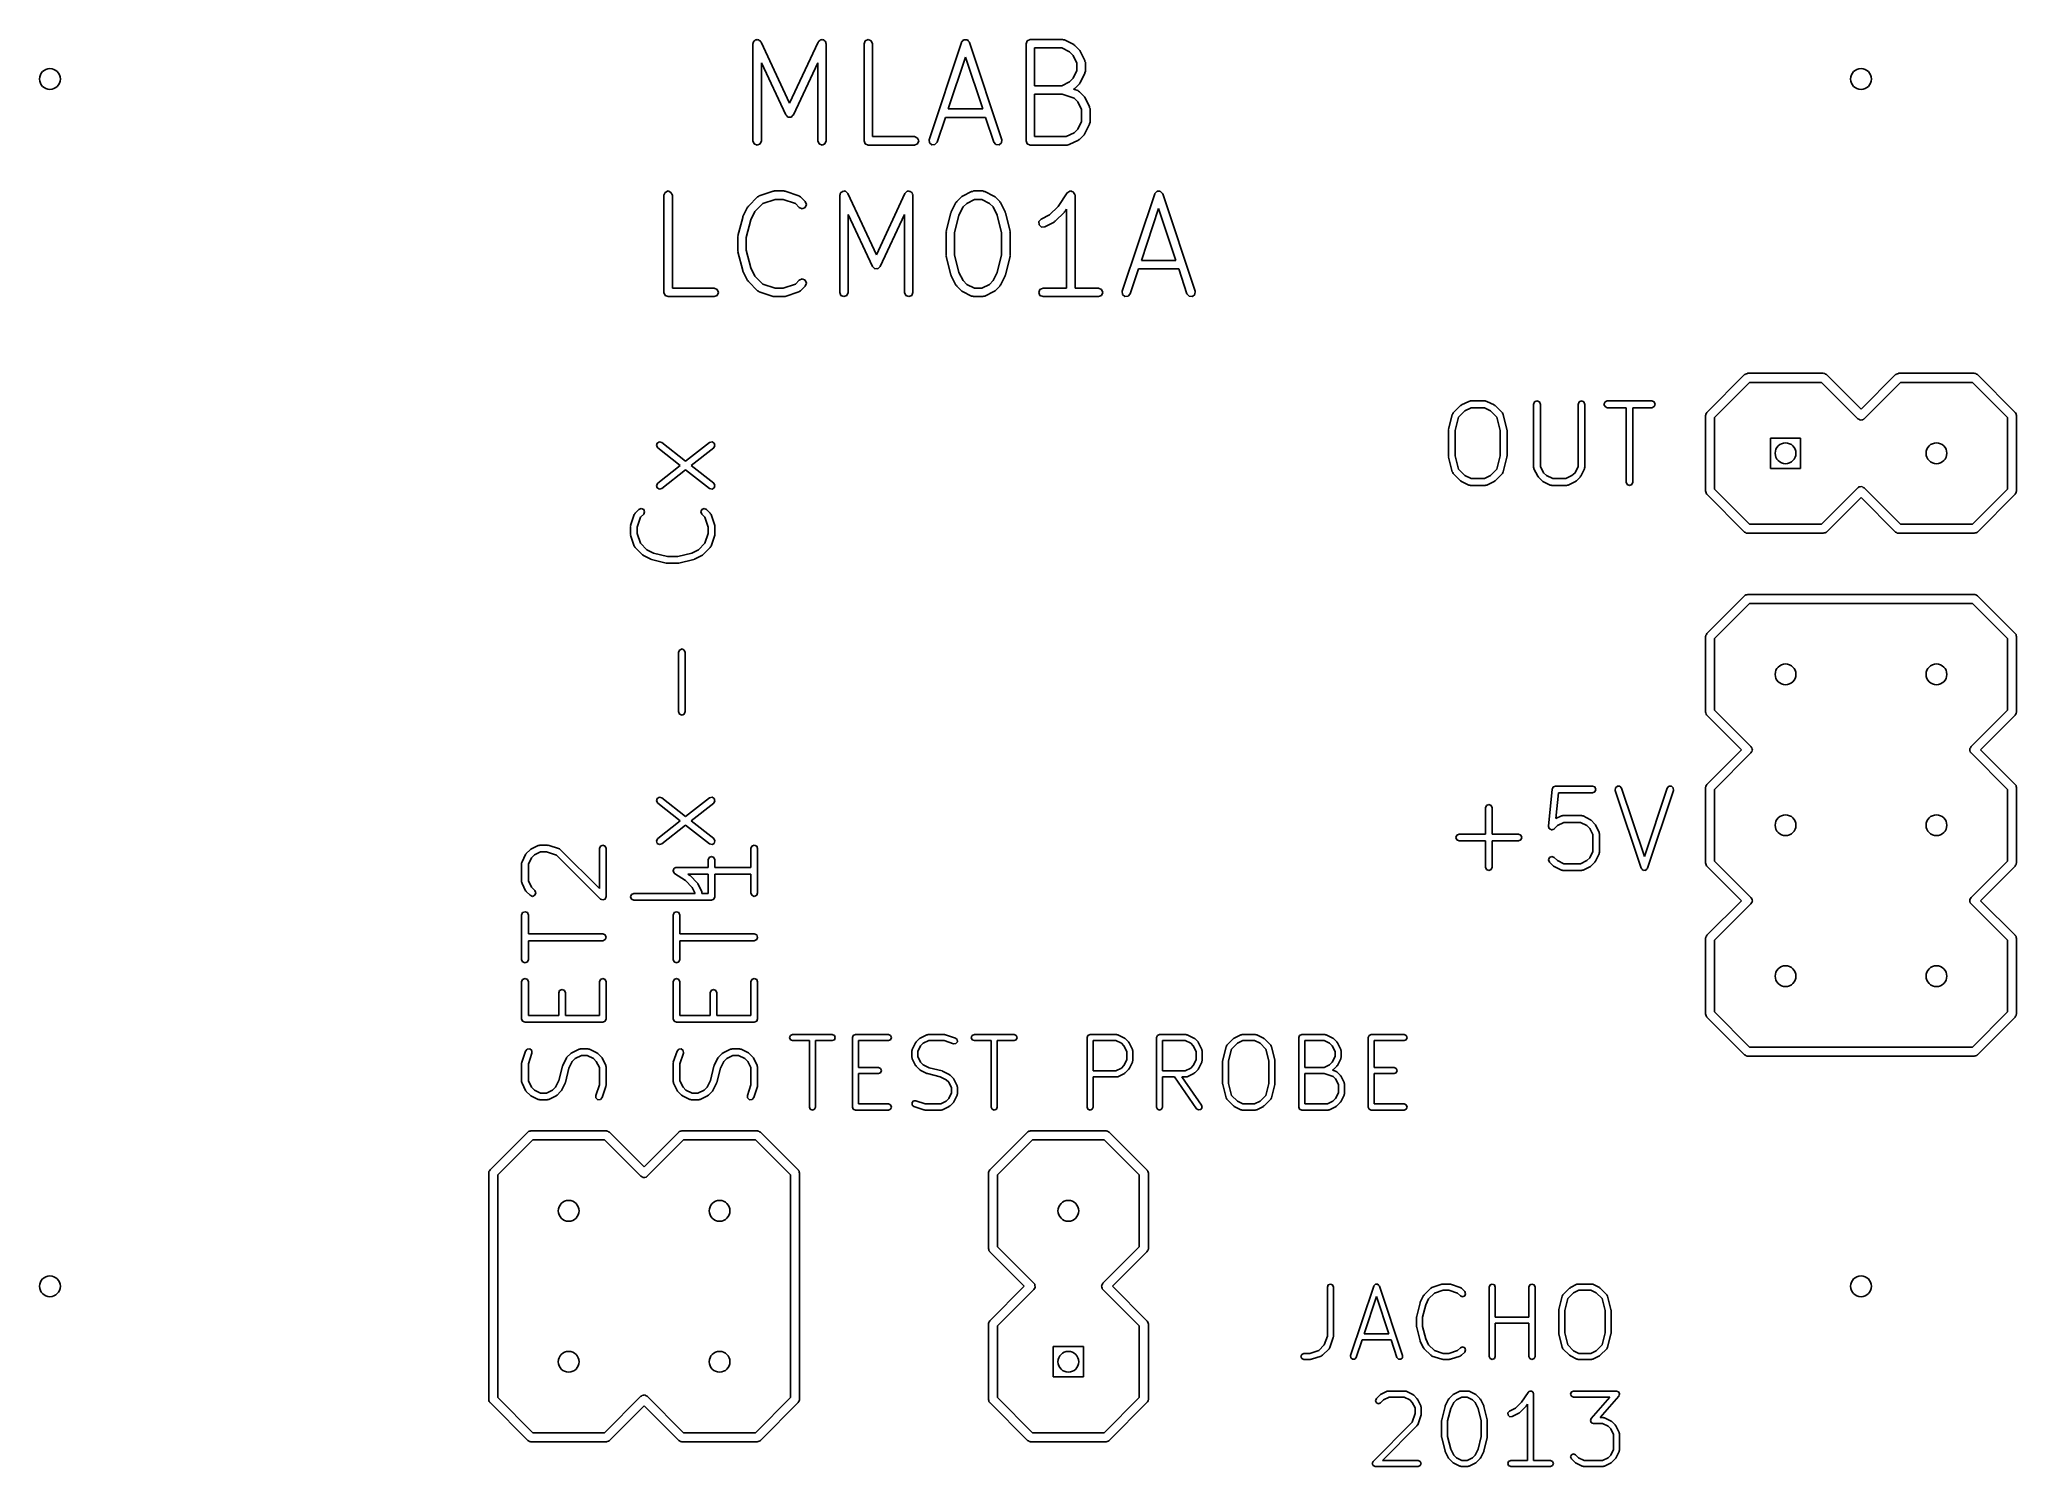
# Model space of a CAD drawing. Extents: x 5.24 to 6.55, y -4.65 to -3.71.
import ezdxf

# ---------------------------------------------------------------- set-up
doc = ezdxf.new("R2010")
doc.units = 0
doc.header["$MEASUREMENT"] = 0
doc.layers.add('BLACK', color=7, linetype='CONTINUOUS')

msp = doc.modelspace()

# ---------------------------------------------------------------- linework, layer by layer
at = {"layer": 'BLACK', "linetype": 'CONTINUOUS'}
for p, q in [((5.7123, -3.7106), (5.7125, -3.7102)), ((5.7123, -3.775), (5.7123, -3.7106)), ((5.7125, -3.7097), (5.7129, -3.7092)), ((5.7125, -3.7102), (5.7125, -3.7097)), ((5.7129, -3.7092), (5.7131, -3.7087)), ((5.7131, -3.7087), (5.7136, -3.7085)), ((5.7136, -3.7085), (5.7139, -3.7081)), ((5.7139, -3.7081), (5.7146, -3.7081)), ((5.7146, -3.7081), (5.7151, -3.7078)), ((5.7151, -3.7078), (5.7156, -3.708)), ((5.7156, -3.708), (5.7161, -3.708)), ((5.7161, -3.708), (5.7165, -3.7084)), ((5.7165, -3.7084), (5.7171, -3.7087)), ((5.7171, -3.7087), (5.7173, -3.7091)), ((5.7173, -3.7091), (5.7177, -3.7095)), ((5.7177, -3.7095), (5.7366, -3.75)), ((5.7366, -3.75), (5.7555, -3.7095)), ((5.7555, -3.7095), (5.7559, -3.7091)), ((5.7559, -3.7091), (5.7561, -3.7087)), ((5.7561, -3.7087), (5.7566, -3.7084)), ((5.7566, -3.7084), (5.7571, -3.708)), ((5.7571, -3.708), (5.7576, -3.708)), ((5.7576, -3.708), (5.7581, -3.7078)), ((5.7581, -3.7078), (5.7586, -3.7081)), ((5.7586, -3.7081), (5.7592, -3.7081)), ((5.7592, -3.7081), (5.7596, -3.7085)), ((5.7596, -3.7085), (5.76, -3.7087)), ((5.76, -3.7087), (5.7603, -3.7092)), ((5.7603, -3.7092), (5.7607, -3.7097)), ((5.7607, -3.7097), (5.7607, -3.7102)), ((5.7607, -3.7102), (5.7609, -3.7106)), ((5.7609, -3.7106), (5.7609, -3.775)), ((5.7859, -3.7106), (5.7867, -3.7087)), ((5.7859, -3.775), (5.7859, -3.7106)), ((5.7867, -3.7087), (5.7887, -3.7078)), ((5.7887, -3.7078), (5.7907, -3.7087)), ((5.7907, -3.7087), (5.7915, -3.7106)), ((5.7915, -3.7106), (5.7915, -3.7722)), ((5.829, -3.7742), (5.8505, -3.7098)), ((5.8531, -3.7195), (5.8417, -3.7538)), ((5.8505, -3.7098), (5.8506, -3.7096)), ((5.8506, -3.7094), (5.8513, -3.7088)), ((5.8506, -3.7096), (5.8506, -3.7094)), ((5.8513, -3.7088), (5.8519, -3.7081)), ((5.8519, -3.7081), (5.8521, -3.7081)), ((5.8521, -3.7081), (5.8522, -3.708)), ((5.8522, -3.708), (5.8531, -3.708)), ((5.8531, -3.708), (5.854, -3.708)), ((5.8646, -3.7538), (5.8531, -3.7195)), ((5.854, -3.708), (5.8542, -3.7081)), ((5.8542, -3.7081), (5.8544, -3.7081)), ((5.8544, -3.7081), (5.855, -3.7088)), ((5.855, -3.7088), (5.8556, -3.7094)), ((5.8556, -3.7094), (5.8556, -3.7096)), ((5.8556, -3.7096), (5.8558, -3.7098)), ((5.8558, -3.7098), (5.8772, -3.7742)), ((5.8933, -3.7106), (5.8941, -3.7087)), ((5.8933, -3.775), (5.8933, -3.7106)), ((5.8941, -3.7087), (5.8961, -3.7078)), ((5.8961, -3.7078), (5.9175, -3.7078)), ((5.9169, -3.7134), (5.8989, -3.7134)), ((5.8989, -3.7134), (5.8989, -3.7385)), ((5.922, -3.716), (5.9169, -3.7134)), ((5.9175, -3.7078), (5.9181, -3.7081)), ((5.9181, -3.7081), (5.9188, -3.7081)), ((5.9188, -3.7081), (5.9249, -3.7112)), ((5.9244, -3.7184), (5.922, -3.716)), ((5.927, -3.7236), (5.9244, -3.7184)), ((5.9249, -3.7112), (5.9252, -3.7116)), ((5.9252, -3.7116), (5.9256, -3.7117)), ((5.9256, -3.7117), (5.9287, -3.7148)), ((5.9287, -3.7148), (5.9289, -3.7152)), ((5.9289, -3.7152), (5.9292, -3.7155)), ((5.9292, -3.7155), (5.9323, -3.7217)), ((5.7341, -3.7578), (5.7179, -3.7233)), ((5.7179, -3.7233), (5.7179, -3.775)), ((5.7553, -3.7233), (5.7391, -3.7578)), ((5.7553, -3.775), (5.7553, -3.7233)), ((5.9244, -3.7335), (5.927, -3.7284)), ((5.927, -3.7284), (5.927, -3.7236)), ((5.9323, -3.7303), (5.9292, -3.7364)), ((5.9323, -3.7217), (5.9323, -3.7223)), ((5.9323, -3.7223), (5.9326, -3.7229)), ((5.9326, -3.729), (5.9323, -3.7296)), ((5.9323, -3.7296), (5.9323, -3.7303)), ((5.9326, -3.7229), (5.9326, -3.729)), ((5.8989, -3.7385), (5.9169, -3.7385)), ((5.9171, -3.7441), (5.8989, -3.7441)), ((5.8989, -3.7441), (5.8989, -3.7722)), ((5.9169, -3.7385), (5.922, -3.7359)), ((5.9252, -3.7468), (5.9171, -3.7441)), ((5.922, -3.7359), (5.9244, -3.7335)), ((5.9249, -3.7407), (5.9248, -3.7408)), ((5.9248, -3.7408), (5.9276, -3.7417)), ((5.9252, -3.7404), (5.9249, -3.7407)), ((5.9256, -3.7402), (5.9252, -3.7404)), ((5.9287, -3.7372), (5.9256, -3.7402)), ((5.9276, -3.7417), (5.9281, -3.7421)), ((5.9281, -3.7421), (5.9287, -3.7424)), ((5.9289, -3.7367), (5.9287, -3.7372)), ((5.9287, -3.7424), (5.9318, -3.7455)), ((5.9292, -3.7364), (5.9289, -3.7367)), ((5.9318, -3.7455), (5.9319, -3.7459)), ((5.9319, -3.7459), (5.9323, -3.7462)), ((5.9323, -3.7462), (5.9354, -3.7523)), ((5.7348, -3.7585), (5.7341, -3.7578)), ((5.7354, -3.7592), (5.7348, -3.7585)), ((5.7355, -3.7592), (5.7354, -3.7592)), ((5.7356, -3.7593), (5.7355, -3.7592)), ((5.7366, -3.7592), (5.7356, -3.7593)), ((5.7375, -3.7593), (5.7366, -3.7592)), ((5.7376, -3.7592), (5.7375, -3.7593)), ((5.7378, -3.7592), (5.7376, -3.7592)), ((5.7384, -3.7585), (5.7378, -3.7592)), ((5.7391, -3.7578), (5.7384, -3.7585)), ((5.8417, -3.7538), (5.8646, -3.7538)), ((5.9275, -3.7491), (5.9252, -3.7468)), ((5.9301, -3.7542), (5.9275, -3.7491)), ((5.9301, -3.7621), (5.9301, -3.7542)), ((5.9354, -3.7523), (5.9354, -3.753)), ((5.9354, -3.753), (5.9357, -3.7536)), ((5.9357, -3.7536), (5.9357, -3.7628)), ((5.7915, -3.7722), (5.8194, -3.7722)), ((5.8194, -3.7722), (5.8214, -3.7731)), ((5.8398, -3.7594), (5.8343, -3.7759)), ((5.8664, -3.7594), (5.8398, -3.7594)), ((5.8719, -3.7759), (5.8664, -3.7594)), ((5.8989, -3.7722), (5.9199, -3.7722)), ((5.9199, -3.7722), (5.9251, -3.7697)), ((5.9251, -3.7697), (5.9275, -3.7672)), ((5.9275, -3.7672), (5.9301, -3.7621)), ((5.9318, -3.7709), (5.9287, -3.774)), ((5.9319, -3.7705), (5.9318, -3.7709)), ((5.9323, -3.7702), (5.9319, -3.7705)), ((5.9354, -3.764), (5.9323, -3.7702)), ((5.9357, -3.7628), (5.9354, -3.7634)), ((5.9354, -3.7634), (5.9354, -3.764)), ((5.7131, -3.777), (5.7123, -3.775)), ((5.7151, -3.7778), (5.7131, -3.777)), ((5.7171, -3.777), (5.7151, -3.7778)), ((5.7179, -3.775), (5.7171, -3.777)), ((5.7561, -3.777), (5.7553, -3.775)), ((5.7581, -3.7778), (5.7561, -3.777)), ((5.76, -3.777), (5.7581, -3.7778)), ((5.7609, -3.775), (5.76, -3.777)), ((5.7867, -3.777), (5.7859, -3.775)), ((5.7887, -3.7778), (5.7867, -3.777)), ((5.8194, -3.7778), (5.7887, -3.7778)), ((5.8214, -3.777), (5.8194, -3.7778)), ((5.8214, -3.7731), (5.8222, -3.775)), ((5.8222, -3.775), (5.8214, -3.777)), ((5.8292, -3.7763), (5.829, -3.7742)), ((5.8308, -3.7777), (5.8292, -3.7763)), ((5.8329, -3.7775), (5.8308, -3.7777)), ((5.8343, -3.7759), (5.8329, -3.7775)), ((5.8733, -3.7775), (5.8719, -3.7759)), ((5.8755, -3.7777), (5.8733, -3.7775)), ((5.8771, -3.7763), (5.8755, -3.7777)), ((5.8772, -3.7742), (5.8771, -3.7763)), ((5.8941, -3.777), (5.8933, -3.775)), ((5.8961, -3.7778), (5.8941, -3.777)), ((5.9206, -3.7778), (5.8961, -3.7778)), ((5.9212, -3.7776), (5.9206, -3.7778)), ((5.9218, -3.7775), (5.9212, -3.7776)), ((5.928, -3.7745), (5.9218, -3.7775)), ((5.9283, -3.7741), (5.928, -3.7745)), ((5.9287, -3.774), (5.9283, -3.7741)), ((5.6533, -3.811), (5.6541, -3.8091)), ((5.6533, -3.8754), (5.6533, -3.811)), ((5.6541, -3.8091), (5.6561, -3.8082)), ((5.6561, -3.8082), (5.658, -3.8091)), ((5.658, -3.8091), (5.6589, -3.811)), ((5.6589, -3.811), (5.6589, -3.8726)), ((5.716, -3.8119), (5.7165, -3.8114)), ((5.7165, -3.8114), (5.7257, -3.8084)), ((5.7257, -3.8084), (5.7262, -3.8084)), ((5.7262, -3.8084), (5.7266, -3.8082)), ((5.7266, -3.8082), (5.7327, -3.8082)), ((5.7327, -3.8082), (5.7332, -3.8084)), ((5.7332, -3.8084), (5.7336, -3.8084)), ((5.7336, -3.8084), (5.7428, -3.8114)), ((5.7428, -3.8114), (5.7433, -3.8119)), ((5.7698, -3.811), (5.77, -3.8106)), ((5.7698, -3.8754), (5.7698, -3.811)), ((5.77, -3.8101), (5.7704, -3.8096)), ((5.77, -3.8106), (5.77, -3.8101)), ((5.7704, -3.8096), (5.7706, -3.8091)), ((5.7706, -3.8091), (5.7711, -3.8089)), ((5.7711, -3.8089), (5.7714, -3.8085)), ((5.7714, -3.8085), (5.772, -3.8085)), ((5.772, -3.8085), (5.7726, -3.8082)), ((5.7726, -3.8082), (5.7731, -3.8084)), ((5.7731, -3.8084), (5.7736, -3.8084)), ((5.7736, -3.8084), (5.774, -3.8088)), ((5.774, -3.8088), (5.7746, -3.8091)), ((5.7746, -3.8091), (5.7748, -3.8095)), ((5.7748, -3.8095), (5.7751, -3.8098)), ((5.7751, -3.8098), (5.7941, -3.8504)), ((5.7941, -3.8504), (5.813, -3.8098)), ((5.813, -3.8098), (5.8134, -3.8095)), ((5.8134, -3.8095), (5.8136, -3.8091)), ((5.8136, -3.8091), (5.8141, -3.8088)), ((5.8141, -3.8088), (5.8146, -3.8084)), ((5.8146, -3.8084), (5.8151, -3.8084)), ((5.8151, -3.8084), (5.8155, -3.8082)), ((5.8155, -3.8082), (5.8161, -3.8085)), ((5.8161, -3.8085), (5.8167, -3.8085)), ((5.8167, -3.8085), (5.8171, -3.8089)), ((5.8171, -3.8089), (5.8175, -3.8091)), ((5.8175, -3.8091), (5.8178, -3.8096)), ((5.8178, -3.8096), (5.8182, -3.8101)), ((5.8182, -3.8101), (5.8181, -3.8106)), ((5.8181, -3.8106), (5.8183, -3.811)), ((5.8183, -3.811), (5.8183, -3.8754)), ((5.8508, -3.8119), (5.8511, -3.8116)), ((5.8511, -3.8116), (5.8572, -3.8085)), ((5.8572, -3.8085), (5.8579, -3.8085)), ((5.8579, -3.8085), (5.8585, -3.8082)), ((5.8585, -3.8082), (5.8646, -3.8082)), ((5.8646, -3.8082), (5.8652, -3.8085)), ((5.8652, -3.8085), (5.8659, -3.8085)), ((5.8659, -3.8085), (5.872, -3.8116)), ((5.872, -3.8116), (5.8723, -3.8119)), ((5.9146, -3.8184), (5.9205, -3.8095)), ((5.9205, -3.8095), (5.9208, -3.8093)), ((5.9208, -3.8093), (5.9209, -3.8091)), ((5.9209, -3.8091), (5.9216, -3.8087)), ((5.9216, -3.8087), (5.9223, -3.8083)), ((5.9223, -3.8083), (5.9226, -3.8083)), ((5.9226, -3.8083), (5.9229, -3.8082)), ((5.9229, -3.8082), (5.9236, -3.8085)), ((5.9236, -3.8085), (5.9244, -3.8087)), ((5.9244, -3.8087), (5.9246, -3.8089)), ((5.9246, -3.8089), (5.9248, -3.8091)), ((5.9248, -3.8091), (5.9252, -3.8098)), ((5.9252, -3.8098), (5.9256, -3.8105)), ((5.9256, -3.8105), (5.9256, -3.8108)), ((5.9256, -3.8108), (5.9257, -3.811)), ((5.9257, -3.811), (5.9257, -3.8726)), ((5.957, -3.8745), (5.9785, -3.8101)), ((5.9785, -3.8101), (5.9786, -3.81)), ((5.9786, -3.8098), (5.9793, -3.8092)), ((5.9786, -3.81), (5.9786, -3.8098)), ((5.9793, -3.8092), (5.9799, -3.8085)), ((5.9799, -3.8085), (5.9801, -3.8085)), ((5.9801, -3.8085), (5.9802, -3.8084)), ((5.9802, -3.8084), (5.9811, -3.8084)), ((5.9811, -3.8084), (5.982, -3.8084)), ((5.982, -3.8084), (5.9822, -3.8085)), ((5.9822, -3.8085), (5.9824, -3.8085)), ((5.9824, -3.8085), (5.983, -3.8092)), ((5.983, -3.8092), (5.9836, -3.8098)), ((5.9836, -3.8098), (5.9837, -3.81)), ((5.9837, -3.81), (5.9838, -3.8101)), ((5.9838, -3.8101), (6.0053, -3.8745)), ((5.7057, -3.8251), (5.7088, -3.819)), ((5.7088, -3.819), (5.7091, -3.8187)), ((5.7091, -3.8187), (5.7093, -3.8183)), ((5.7093, -3.8183), (5.7154, -3.8121)), ((5.7136, -3.8219), (5.7108, -3.8273)), ((5.7189, -3.8165), (5.7136, -3.8219)), ((5.7154, -3.8121), (5.716, -3.8119)), ((5.7271, -3.8138), (5.7189, -3.8165)), ((5.7323, -3.8138), (5.7271, -3.8138)), ((5.7404, -3.8165), (5.7323, -3.8138)), ((5.743, -3.8191), (5.7404, -3.8165)), ((5.745, -3.82), (5.743, -3.8191)), ((5.7433, -3.8119), (5.7439, -3.8121)), ((5.7439, -3.8121), (5.747, -3.8152)), ((5.747, -3.8191), (5.745, -3.82)), ((5.747, -3.8152), (5.7478, -3.8172)), ((5.7478, -3.8172), (5.747, -3.8191)), ((5.7915, -3.8582), (5.7754, -3.8237)), ((5.7754, -3.8237), (5.7754, -3.8754)), ((5.8127, -3.8237), (5.7966, -3.8582)), ((5.8127, -3.8754), (5.8127, -3.8237)), ((5.8404, -3.8349), (5.8435, -3.8226)), ((5.8435, -3.8226), (5.8437, -3.8224)), ((5.8437, -3.822), (5.8468, -3.8159)), ((5.8437, -3.8224), (5.8437, -3.822)), ((5.8488, -3.8243), (5.8459, -3.8359)), ((5.8468, -3.8159), (5.8471, -3.8156)), ((5.8471, -3.8156), (5.8473, -3.8152)), ((5.8473, -3.8152), (5.8504, -3.8121)), ((5.8516, -3.8188), (5.8488, -3.8243)), ((5.8504, -3.8121), (5.8508, -3.8119)), ((5.854, -3.8164), (5.8516, -3.8188)), ((5.8591, -3.8138), (5.854, -3.8164)), ((5.8639, -3.8138), (5.8591, -3.8138)), ((5.8691, -3.8164), (5.8639, -3.8138)), ((5.8715, -3.8188), (5.8691, -3.8164)), ((5.8742, -3.8243), (5.8715, -3.8188)), ((5.8723, -3.8119), (5.8727, -3.8121)), ((5.8727, -3.8121), (5.8758, -3.8152)), ((5.8771, -3.8359), (5.8742, -3.8243)), ((5.8758, -3.8152), (5.876, -3.8156)), ((5.876, -3.8156), (5.8763, -3.8159)), ((5.8763, -3.8159), (5.8794, -3.822)), ((5.8794, -3.822), (5.8794, -3.8224)), ((5.8794, -3.8224), (5.8796, -3.8226)), ((5.8796, -3.8226), (5.8827, -3.8349)), ((5.9032, -3.8269), (5.9089, -3.8241)), ((5.9089, -3.8241), (5.9146, -3.8184)), ((5.9187, -3.8222), (5.9126, -3.8283)), ((5.9188, -3.8219), (5.9187, -3.8222)), ((5.9191, -3.8218), (5.9188, -3.8219)), ((5.9201, -3.8203), (5.9191, -3.8218)), ((5.9201, -3.8726), (5.9201, -3.8203)), ((5.9811, -3.8199), (5.9697, -3.8542)), ((5.9926, -3.8542), (5.9811, -3.8199)), ((5.7024, -3.838), (5.7055, -3.8257)), ((5.7025, -3.8383), (5.7024, -3.838)), ((5.7055, -3.8257), (5.7057, -3.8254)), ((5.7057, -3.8254), (5.7057, -3.8251)), ((5.7108, -3.8273), (5.7079, -3.839)), ((5.8403, -3.8356), (5.8405, -3.8352)), ((5.8403, -3.8509), (5.8403, -3.8356)), ((5.8405, -3.8352), (5.8404, -3.8349)), ((5.8459, -3.8359), (5.8459, -3.8506)), ((5.8771, -3.8506), (5.8771, -3.8359)), ((5.8827, -3.8349), (5.8826, -3.8352)), ((5.8826, -3.8352), (5.8827, -3.8356)), ((5.8827, -3.8356), (5.8827, -3.8509)), ((5.9018, -3.8285), (5.9032, -3.8269)), ((5.902, -3.8307), (5.9018, -3.8285)), ((5.9036, -3.8321), (5.902, -3.8307)), ((5.9057, -3.8319), (5.9036, -3.8321)), ((5.9119, -3.8289), (5.9057, -3.8319)), ((5.9122, -3.8285), (5.9119, -3.8289)), ((5.9126, -3.8283), (5.9122, -3.8285)), ((5.7023, -3.8386), (5.7025, -3.8383)), ((5.7023, -3.8478), (5.7023, -3.8386)), ((5.7025, -3.8482), (5.7023, -3.8478)), ((5.7024, -3.8485), (5.7025, -3.8482)), ((5.7055, -3.8608), (5.7024, -3.8485)), ((5.7079, -3.839), (5.7079, -3.8475)), ((5.7079, -3.8475), (5.7108, -3.8591)), ((5.8405, -3.8512), (5.8403, -3.8509)), ((5.8459, -3.8506), (5.8488, -3.8622)), ((5.8742, -3.8622), (5.8771, -3.8506)), ((5.8827, -3.8509), (5.8826, -3.8512)), ((5.7057, -3.861), (5.7055, -3.8608)), ((5.7057, -3.8614), (5.7057, -3.861)), ((5.7088, -3.8675), (5.7057, -3.8614)), ((5.7108, -3.8591), (5.7136, -3.8646)), ((5.7922, -3.8589), (5.7915, -3.8582)), ((5.7929, -3.8596), (5.7922, -3.8589)), ((5.793, -3.8596), (5.7929, -3.8596)), ((5.7931, -3.8597), (5.793, -3.8596)), ((5.7941, -3.8596), (5.7931, -3.8597)), ((5.795, -3.8597), (5.7941, -3.8596)), ((5.7951, -3.8596), (5.795, -3.8597)), ((5.7953, -3.8596), (5.7951, -3.8596)), ((5.7959, -3.8589), (5.7953, -3.8596)), ((5.7966, -3.8582), (5.7959, -3.8589)), ((5.8404, -3.8516), (5.8405, -3.8512)), ((5.8435, -3.8638), (5.8404, -3.8516)), ((5.8437, -3.8641), (5.8435, -3.8638)), ((5.8437, -3.8644), (5.8437, -3.8641)), ((5.8488, -3.8622), (5.8516, -3.8676)), ((5.8715, -3.8676), (5.8742, -3.8622)), ((5.8796, -3.8638), (5.8794, -3.8641)), ((5.8794, -3.8641), (5.8794, -3.8644)), ((5.8827, -3.8516), (5.8796, -3.8638)), ((5.8826, -3.8512), (5.8827, -3.8516)), ((5.9678, -3.8598), (5.9623, -3.8763)), ((5.9945, -3.8598), (5.9678, -3.8598)), ((5.9697, -3.8542), (5.9926, -3.8542)), ((5.9999, -3.8763), (5.9945, -3.8598)), ((5.6541, -3.8774), (5.6533, -3.8754)), ((5.6589, -3.8726), (5.6867, -3.8726)), ((5.6867, -3.8726), (5.6887, -3.8735)), ((5.6887, -3.8735), (5.6895, -3.8754)), ((5.6895, -3.8754), (5.6887, -3.8774)), ((5.7091, -3.8678), (5.7088, -3.8675)), ((5.7093, -3.8682), (5.7091, -3.8678)), ((5.7154, -3.8743), (5.7093, -3.8682)), ((5.7136, -3.8646), (5.7189, -3.8699)), ((5.716, -3.8746), (5.7154, -3.8743)), ((5.7165, -3.875), (5.716, -3.8746)), ((5.7257, -3.8781), (5.7165, -3.875)), ((5.7189, -3.8699), (5.7271, -3.8726)), ((5.7271, -3.8726), (5.7323, -3.8726)), ((5.7323, -3.8726), (5.7404, -3.8699)), ((5.7428, -3.875), (5.7336, -3.8781)), ((5.7404, -3.8699), (5.743, -3.8673)), ((5.7433, -3.8746), (5.7428, -3.875)), ((5.743, -3.8673), (5.745, -3.8665)), ((5.7439, -3.8743), (5.7433, -3.8746)), ((5.747, -3.8713), (5.7439, -3.8743)), ((5.745, -3.8665), (5.747, -3.8673)), ((5.747, -3.8673), (5.7478, -3.8693)), ((5.7478, -3.8693), (5.747, -3.8713)), ((5.7706, -3.8774), (5.7698, -3.8754)), ((5.7754, -3.8754), (5.7746, -3.8774)), ((5.8136, -3.8774), (5.8127, -3.8754)), ((5.8183, -3.8754), (5.8175, -3.8774)), ((5.8468, -3.8706), (5.8437, -3.8644)), ((5.8471, -3.8709), (5.8468, -3.8706)), ((5.8473, -3.8713), (5.8471, -3.8709)), ((5.8504, -3.8743), (5.8473, -3.8713)), ((5.8508, -3.8745), (5.8504, -3.8743)), ((5.8511, -3.8749), (5.8508, -3.8745)), ((5.8572, -3.8779), (5.8511, -3.8749)), ((5.8516, -3.8676), (5.854, -3.8701)), ((5.854, -3.8701), (5.8591, -3.8726)), ((5.8591, -3.8726), (5.8639, -3.8726)), ((5.8639, -3.8726), (5.8691, -3.8701)), ((5.872, -3.8749), (5.8659, -3.8779)), ((5.8691, -3.8701), (5.8715, -3.8676)), ((5.8723, -3.8745), (5.872, -3.8749)), ((5.8727, -3.8743), (5.8723, -3.8745)), ((5.8758, -3.8713), (5.8727, -3.8743)), ((5.876, -3.8709), (5.8758, -3.8713)), ((5.8763, -3.8706), (5.876, -3.8709)), ((5.8794, -3.8644), (5.8763, -3.8706)), ((5.9017, -3.8754), (5.9025, -3.8735)), ((5.9025, -3.8774), (5.9017, -3.8754)), ((5.9025, -3.8735), (5.9045, -3.8726)), ((5.9045, -3.8726), (5.9201, -3.8726)), ((5.9257, -3.8726), (5.9413, -3.8726)), ((5.9413, -3.8726), (5.9432, -3.8735)), ((5.9432, -3.8735), (5.9441, -3.8754)), ((5.9441, -3.8754), (5.9432, -3.8774)), ((5.9572, -3.8767), (5.957, -3.8745)), ((5.9588, -3.8781), (5.9572, -3.8767)), ((5.9623, -3.8763), (5.9609, -3.8779)), ((6.0013, -3.8779), (5.9999, -3.8763)), ((6.0051, -3.8767), (6.0035, -3.8781)), ((6.0053, -3.8745), (6.0051, -3.8767)), ((5.6561, -3.8782), (5.6541, -3.8774)), ((5.6867, -3.8782), (5.6561, -3.8782)), ((5.6887, -3.8774), (5.6867, -3.8782)), ((5.7262, -3.8781), (5.7257, -3.8781)), ((5.7266, -3.8782), (5.7262, -3.8781)), ((5.7327, -3.8782), (5.7266, -3.8782)), ((5.7332, -3.8781), (5.7327, -3.8782)), ((5.7336, -3.8781), (5.7332, -3.8781)), ((5.7726, -3.8782), (5.7706, -3.8774)), ((5.7746, -3.8774), (5.7726, -3.8782)), ((5.8155, -3.8782), (5.8136, -3.8774)), ((5.8175, -3.8774), (5.8155, -3.8782)), ((5.8579, -3.878), (5.8572, -3.8779)), ((5.8585, -3.8782), (5.8579, -3.878)), ((5.8646, -3.8782), (5.8585, -3.8782)), ((5.8652, -3.878), (5.8646, -3.8782)), ((5.8659, -3.8779), (5.8652, -3.878)), ((5.9045, -3.8782), (5.9025, -3.8774)), ((5.9229, -3.8782), (5.9045, -3.8782)), ((5.9413, -3.8782), (5.9229, -3.8782)), ((5.9432, -3.8774), (5.9413, -3.8782)), ((5.9609, -3.8779), (5.9588, -3.8781)), ((6.0035, -3.8781), (6.0013, -3.8779)), ((6.3697, -3.9297), (6.3702, -3.9293)), ((6.3702, -3.9293), (6.3709, -3.9293)), ((6.3709, -3.9293), (6.3715, -3.929)), ((6.3715, -3.929), (6.4215, -3.929)), ((6.4215, -3.929), (6.4217, -3.9291)), ((6.4217, -3.9291), (6.4218, -3.929)), ((6.4218, -3.929), (6.4219, -3.9291)), ((6.4219, -3.9291), (6.4225, -3.9292)), ((6.4225, -3.9292), (6.423, -3.9296)), ((6.423, -3.9296), (6.4236, -3.9299)), ((6.4697, -3.9297), (6.4702, -3.9293)), ((6.4702, -3.9293), (6.4709, -3.9293)), ((6.4709, -3.9293), (6.4715, -3.929)), ((6.4715, -3.929), (6.5215, -3.929)), ((6.5215, -3.929), (6.5217, -3.9291)), ((6.5217, -3.9291), (6.5218, -3.929)), ((6.5218, -3.929), (6.5219, -3.9291)), ((6.5219, -3.9291), (6.5225, -3.9292)), ((6.5225, -3.9292), (6.523, -3.9296)), ((6.523, -3.9296), (6.5236, -3.9299)), ((6.3444, -3.9549), (6.3694, -3.9299)), ((6.3727, -3.935), (6.3495, -3.9583)), ((6.3694, -3.9299), (6.3695, -3.9298)), ((6.3695, -3.9298), (6.3696, -3.9297)), ((6.3696, -3.9297), (6.3697, -3.9297)), ((6.4203, -3.935), (6.3727, -3.935)), ((6.4444, -3.9592), (6.4203, -3.935)), ((6.4236, -3.9299), (6.4465, -3.9528)), ((6.4465, -3.9528), (6.4694, -3.9299)), ((6.4727, -3.935), (6.4486, -3.9592)), ((6.4694, -3.9299), (6.4695, -3.9298)), ((6.4695, -3.9298), (6.4696, -3.9297)), ((6.4696, -3.9297), (6.4697, -3.9297)), ((6.5203, -3.935), (6.4727, -3.935)), ((6.5435, -3.9583), (6.5203, -3.935)), ((6.5236, -3.9299), (6.5486, -3.9549)), ((6.176, -3.9559), (6.1763, -3.9553)), ((6.1763, -3.9553), (6.1812, -3.9504)), ((6.1841, -3.9539), (6.1799, -3.9581)), ((6.1812, -3.9504), (6.1815, -3.9503)), ((6.1815, -3.9503), (6.1818, -3.95)), ((6.1818, -3.95), (6.1867, -3.9476)), ((6.1882, -3.9518), (6.1841, -3.9539)), ((6.1867, -3.9476), (6.1872, -3.9475)), ((6.1872, -3.9475), (6.1877, -3.9473)), ((6.1877, -3.9473), (6.1975, -3.9473)), ((6.197, -3.9518), (6.1882, -3.9518)), ((6.2011, -3.9539), (6.197, -3.9518)), ((6.1975, -3.9473), (6.198, -3.9475)), ((6.198, -3.9475), (6.1985, -3.9476)), ((6.1985, -3.9476), (6.2034, -3.95)), ((6.2053, -3.9581), (6.2011, -3.9539)), ((6.2034, -3.95), (6.2036, -3.9503)), ((6.2036, -3.9503), (6.204, -3.9504)), ((6.204, -3.9504), (6.2089, -3.9553)), ((6.2089, -3.9553), (6.2091, -3.9559)), ((6.2296, -3.9496), (6.2302, -3.948)), ((6.2296, -3.9913), (6.2296, -3.9496)), ((6.2302, -3.948), (6.2318, -3.9473)), ((6.2318, -3.9473), (6.2334, -3.948)), ((6.2334, -3.948), (6.2341, -3.9496)), ((6.2341, -3.9496), (6.2341, -3.9907)), ((6.259, -3.9496), (6.2597, -3.948)), ((6.259, -3.9907), (6.259, -3.9496)), ((6.2597, -3.948), (6.2613, -3.9473)), ((6.2613, -3.9473), (6.2629, -3.948)), ((6.2629, -3.948), (6.2635, -3.9496)), ((6.2635, -3.9496), (6.2635, -3.9913)), ((6.2762, -3.9496), (6.2769, -3.948)), ((6.2769, -3.9511), (6.2762, -3.9496)), ((6.2769, -3.948), (6.2784, -3.9473)), ((6.2784, -3.9518), (6.2769, -3.9511)), ((6.2784, -3.9473), (6.3079, -3.9473)), ((6.2909, -3.9518), (6.2784, -3.9518)), ((6.2909, -4.0011), (6.2909, -3.9518)), ((6.3079, -3.9518), (6.2954, -3.9518)), ((6.2954, -3.9518), (6.2954, -4.0011)), ((6.3079, -3.9473), (6.3095, -3.948)), ((6.3095, -3.9511), (6.3079, -3.9518)), ((6.3095, -3.948), (6.3101, -3.9496)), ((6.3101, -3.9496), (6.3095, -3.9511)), ((6.3437, -3.956), (6.3441, -3.9555)), ((6.3441, -3.9555), (6.3444, -3.9549)), ((6.5486, -3.9549), (6.5487, -3.9551)), ((6.5487, -3.9551), (6.5488, -3.9551)), ((6.5488, -3.9551), (6.5488, -3.9552)), ((6.5488, -3.9552), (6.5492, -3.9558)), ((6.5492, -3.9558), (6.5493, -3.9564)), ((6.1732, -3.9662), (6.1757, -3.9564)), ((6.1733, -3.9665), (6.1732, -3.9662)), ((6.1732, -3.9667), (6.1733, -3.9665)), ((6.1732, -3.9839), (6.1732, -3.9667)), ((6.1757, -3.9564), (6.176, -3.9559)), ((6.1799, -3.9581), (6.1776, -3.967)), ((6.1776, -3.967), (6.1776, -3.9836)), ((6.2075, -3.967), (6.2053, -3.9581)), ((6.2075, -3.9836), (6.2075, -3.967)), ((6.2091, -3.9559), (6.2095, -3.9564)), ((6.2095, -3.9564), (6.2119, -3.9662)), ((6.2119, -3.9662), (6.2119, -3.9665)), ((6.2119, -3.9665), (6.212, -3.9667)), ((6.212, -3.9667), (6.212, -3.9839)), ((6.3435, -3.9568), (6.3436, -3.9567)), ((6.3435, -3.957), (6.3435, -3.9568)), ((6.3435, -3.9568), (6.3435, -3.9568)), ((6.3435, -4.007), (6.3435, -3.957)), ((6.3436, -3.9567), (6.3437, -3.956)), ((6.3495, -3.9583), (6.3495, -4.0058)), ((6.4451, -3.9595), (6.4444, -3.9592)), ((6.4457, -3.9599), (6.4451, -3.9595)), ((6.446, -3.9599), (6.4457, -3.9599)), ((6.4462, -3.96), (6.446, -3.9599)), ((6.447, -3.9598), (6.4462, -3.96)), ((6.4478, -3.9598), (6.447, -3.9598)), ((6.4481, -3.9595), (6.4478, -3.9598)), ((6.4482, -3.9595), (6.4481, -3.9595)), ((6.4483, -3.9594), (6.4482, -3.9595)), ((6.4486, -3.9592), (6.4483, -3.9594)), ((6.5435, -4.0058), (6.5435, -3.9583)), ((6.5493, -3.9564), (6.5495, -3.957)), ((6.5495, -3.957), (6.5495, -4.007)), ((5.6483, -3.9769), (5.6488, -3.9752)), ((5.6492, -3.9784), (5.6483, -3.9769)), ((5.6488, -3.9752), (5.6503, -3.9744)), ((5.6641, -3.9901), (5.6492, -3.9784)), ((5.6503, -3.9744), (5.6519, -3.9748)), ((5.6519, -3.9748), (5.6677, -3.9872)), ((5.6677, -3.9872), (5.6835, -3.9748)), ((5.6863, -3.9784), (5.6713, -3.9901)), ((5.6835, -3.9748), (5.6852, -3.9744)), ((5.6852, -3.9744), (5.6866, -3.9752)), ((5.6871, -3.9769), (5.6863, -3.9784)), ((5.6866, -3.9752), (5.6871, -3.9769)), ((6.3865, -3.992), (6.3865, -3.972)), ((6.3865, -3.972), (6.4065, -3.972)), ((6.4065, -3.972), (6.4065, -3.992)), ((5.6492, -4.0018), (5.6641, -3.9901)), ((5.6677, -3.9929), (5.6519, -4.0053)), ((5.6835, -4.0053), (5.6677, -3.9929)), ((5.6713, -3.9901), (5.6863, -4.0018)), ((6.1733, -3.9842), (6.1732, -3.9839)), ((6.1732, -3.9845), (6.1733, -3.9842)), ((6.1757, -3.9943), (6.1732, -3.9845)), ((6.176, -3.9948), (6.1757, -3.9943)), ((6.1763, -3.9953), (6.176, -3.9948)), ((6.1776, -3.9836), (6.1799, -3.9926)), ((6.1799, -3.9926), (6.1841, -3.9968)), ((6.2011, -3.9968), (6.2053, -3.9926)), ((6.2053, -3.9926), (6.2075, -3.9836)), ((6.2091, -3.9948), (6.2089, -3.9953)), ((6.2095, -3.9943), (6.2091, -3.9948)), ((6.2119, -3.9845), (6.2095, -3.9943)), ((6.212, -3.9839), (6.2119, -3.9842)), ((6.2119, -3.9842), (6.2119, -3.9845)), ((6.2298, -3.9918), (6.2296, -3.9913)), ((6.2298, -3.9923), (6.2298, -3.9918)), ((6.2323, -3.9972), (6.2298, -3.9923)), ((6.2341, -3.9907), (6.2361, -3.9949)), ((6.2361, -3.9949), (6.2381, -3.9968)), ((6.255, -3.9968), (6.257, -3.9949)), ((6.257, -3.9949), (6.259, -3.9907)), ((6.2633, -3.9923), (6.2608, -3.9972)), ((6.2635, -3.9913), (6.2633, -3.9918)), ((6.2633, -3.9918), (6.2633, -3.9923)), ((6.4065, -3.992), (6.3865, -3.992)), ((5.6483, -4.0033), (5.6492, -4.0018)), ((5.6488, -4.005), (5.6483, -4.0033)), ((5.6503, -4.0058), (5.6488, -4.005)), ((5.6519, -4.0053), (5.6503, -4.0058)), ((5.6852, -4.0058), (5.6835, -4.0053)), ((5.6866, -4.005), (5.6852, -4.0058)), ((5.6863, -4.0018), (5.6871, -4.0033)), ((5.6871, -4.0033), (5.6866, -4.005)), ((6.1812, -4.0002), (6.1763, -3.9953)), ((6.1815, -4.0004), (6.1812, -4.0002)), ((6.1818, -4.0006), (6.1815, -4.0004)), ((6.1867, -4.0031), (6.1818, -4.0006)), ((6.1841, -3.9968), (6.1882, -3.9988)), ((6.1872, -4.0031), (6.1867, -4.0031)), ((6.1877, -4.0033), (6.1872, -4.0031)), ((6.1975, -4.0033), (6.1877, -4.0033)), ((6.1882, -3.9988), (6.197, -3.9988)), ((6.197, -3.9988), (6.2011, -3.9968)), ((6.198, -4.0031), (6.1975, -4.0033)), ((6.1985, -4.0031), (6.198, -4.0031)), ((6.2034, -4.0006), (6.1985, -4.0031)), ((6.2036, -4.0004), (6.2034, -4.0006)), ((6.204, -4.0002), (6.2036, -4.0004)), ((6.2089, -3.9953), (6.204, -4.0002)), ((6.2326, -3.9974), (6.2323, -3.9972)), ((6.2327, -3.9978), (6.2326, -3.9974)), ((6.2352, -4.0002), (6.2327, -3.9978)), ((6.2355, -4.0004), (6.2352, -4.0002)), ((6.2357, -4.0006), (6.2355, -4.0004)), ((6.2406, -4.0031), (6.2357, -4.0006)), ((6.2381, -3.9968), (6.2422, -3.9988)), ((6.2412, -4.0031), (6.2406, -4.0031)), ((6.2416, -4.0033), (6.2412, -4.0031)), ((6.2515, -4.0033), (6.2416, -4.0033)), ((6.2422, -3.9988), (6.2509, -3.9988)), ((6.2509, -3.9988), (6.255, -3.9968)), ((6.2519, -4.0031), (6.2515, -4.0033)), ((6.2525, -4.0031), (6.2519, -4.0031)), ((6.2574, -4.0006), (6.2525, -4.0031)), ((6.2576, -4.0004), (6.2574, -4.0006)), ((6.2579, -4.0002), (6.2576, -4.0004)), ((6.2604, -3.9978), (6.2579, -4.0002)), ((6.2605, -3.9974), (6.2604, -3.9978)), ((6.2608, -3.9972), (6.2605, -3.9974)), ((6.2916, -4.0027), (6.2909, -4.0011)), ((6.2932, -4.0033), (6.2916, -4.0027)), ((6.2947, -4.0027), (6.2932, -4.0033)), ((6.2954, -4.0011), (6.2947, -4.0027)), ((6.3437, -4.0076), (6.3435, -4.007)), ((6.3438, -4.0083), (6.3437, -4.0076)), ((6.3495, -4.0058), (6.3727, -4.029)), ((6.4203, -4.029), (6.4444, -4.0049)), ((6.4444, -4.0049), (6.4447, -4.0047)), ((6.4447, -4.0047), (6.4448, -4.0046)), ((6.4448, -4.0046), (6.4449, -4.0045)), ((6.4449, -4.0045), (6.4452, -4.0043)), ((6.4452, -4.0043), (6.446, -4.0042)), ((6.446, -4.0042), (6.4468, -4.004)), ((6.4468, -4.004), (6.447, -4.0042)), ((6.447, -4.0042), (6.4473, -4.0041)), ((6.4473, -4.0041), (6.4479, -4.0046)), ((6.4479, -4.0046), (6.4486, -4.0049)), ((6.4486, -4.0049), (6.4727, -4.029)), ((6.5203, -4.029), (6.5435, -4.0058)), ((6.5493, -4.0081), (6.5489, -4.0086)), ((6.5494, -4.0074), (6.5493, -4.0081)), ((6.5495, -4.0073), (6.5494, -4.0074)), ((6.5495, -4.007), (6.5495, -4.0072)), ((6.5495, -4.0072), (6.5495, -4.0073)), ((5.6342, -4.0216), (5.6367, -4.0192)), ((5.6367, -4.0192), (5.6383, -4.0185)), ((5.6383, -4.0185), (5.6399, -4.0192)), ((5.6399, -4.0192), (5.6405, -4.0208)), ((5.6405, -4.0208), (5.6399, -4.0223)), ((5.6777, -4.0208), (5.6784, -4.0192)), ((5.6784, -4.0223), (5.6777, -4.0208)), ((5.6784, -4.0192), (5.68, -4.0185)), ((5.68, -4.0185), (5.6816, -4.0192)), ((5.6816, -4.0192), (5.684, -4.0216)), ((6.3442, -4.0088), (6.3438, -4.0083)), ((6.3442, -4.009), (6.3442, -4.0088)), ((6.3443, -4.009), (6.3442, -4.009)), ((6.3444, -4.0092), (6.3443, -4.009)), ((6.3694, -4.0342), (6.3444, -4.0092)), ((6.4465, -4.0113), (6.4236, -4.0342)), ((6.4694, -4.0342), (6.4465, -4.0113)), ((6.5486, -4.0092), (6.5236, -4.0342)), ((6.5489, -4.0086), (6.5486, -4.0092)), ((5.6311, -4.0306), (5.6313, -4.0302)), ((5.6311, -4.0355), (5.6311, -4.0306)), ((5.6312, -4.0299), (5.6337, -4.0225)), ((5.6313, -4.0302), (5.6312, -4.0299)), ((5.6337, -4.0225), (5.634, -4.0221)), ((5.634, -4.0221), (5.6342, -4.0216)), ((5.6378, -4.0244), (5.6356, -4.0309)), ((5.6356, -4.0309), (5.6356, -4.0351)), ((5.6399, -4.0223), (5.6378, -4.0244)), ((5.6805, -4.0244), (5.6784, -4.0223)), ((5.6826, -4.0309), (5.6805, -4.0244)), ((5.6826, -4.0351), (5.6826, -4.0309)), ((5.684, -4.0216), (5.6842, -4.0221)), ((5.6842, -4.0221), (5.6846, -4.0225)), ((5.6846, -4.0225), (5.687, -4.0299)), ((5.687, -4.0299), (5.687, -4.0302)), ((5.687, -4.0302), (5.6871, -4.0306)), ((5.6871, -4.0306), (5.6871, -4.0355)), ((6.37, -4.0344), (6.3694, -4.0342)), ((6.3705, -4.0349), (6.37, -4.0344)), ((6.3727, -4.029), (6.4203, -4.029)), ((6.4233, -4.0344), (6.4228, -4.0348)), ((6.4234, -4.0343), (6.4233, -4.0344)), ((6.4235, -4.0343), (6.4234, -4.0343)), ((6.4236, -4.0342), (6.4235, -4.0343)), ((6.47, -4.0344), (6.4694, -4.0342)), ((6.4705, -4.0349), (6.47, -4.0344)), ((6.4727, -4.029), (6.5203, -4.029)), ((6.5233, -4.0344), (6.5228, -4.0348)), ((6.5234, -4.0343), (6.5233, -4.0344)), ((6.5235, -4.0343), (6.5234, -4.0343)), ((6.5236, -4.0342), (6.5235, -4.0343)), ((5.6313, -4.0358), (5.6311, -4.0355)), ((5.6312, -4.0362), (5.6313, -4.0358)), ((5.6337, -4.0435), (5.6312, -4.0362)), ((5.634, -4.0439), (5.6337, -4.0435)), ((5.6342, -4.0444), (5.634, -4.0439)), ((5.6391, -4.0493), (5.6342, -4.0444)), ((5.6356, -4.0351), (5.6378, -4.0416)), ((5.6378, -4.0416), (5.6421, -4.0459)), ((5.6421, -4.0459), (5.6464, -4.0481)), ((5.6718, -4.0481), (5.6762, -4.0459)), ((5.6762, -4.0459), (5.6805, -4.0416)), ((5.684, -4.0444), (5.6791, -4.0493)), ((5.6805, -4.0416), (5.6826, -4.0351)), ((5.6842, -4.0439), (5.684, -4.0444)), ((5.6846, -4.0435), (5.6842, -4.0439)), ((5.687, -4.0362), (5.6846, -4.0435)), ((5.6871, -4.0355), (5.687, -4.0358)), ((5.687, -4.0358), (5.687, -4.0362)), ((6.3711, -4.035), (6.3705, -4.0349)), ((6.3712, -4.035), (6.3711, -4.035)), ((6.3713, -4.035), (6.3712, -4.035)), ((6.3715, -4.035), (6.3713, -4.035)), ((6.4215, -4.035), (6.3715, -4.035)), ((6.4221, -4.0348), (6.4215, -4.035)), ((6.4228, -4.0348), (6.4221, -4.0348)), ((6.4711, -4.035), (6.4705, -4.0349)), ((6.4712, -4.035), (6.4711, -4.035)), ((6.4713, -4.035), (6.4712, -4.035)), ((6.4715, -4.035), (6.4713, -4.035)), ((6.5215, -4.035), (6.4715, -4.035)), ((6.5221, -4.0348), (6.5215, -4.035)), ((6.5228, -4.0348), (6.5221, -4.0348)), ((5.6395, -4.0495), (5.6391, -4.0493)), ((5.6397, -4.0497), (5.6395, -4.0495)), ((5.6446, -4.0522), (5.6397, -4.0497)), ((5.6449, -4.0522), (5.6446, -4.0522)), ((5.6451, -4.0524), (5.6449, -4.0522)), ((5.6549, -4.0548), (5.6451, -4.0524)), ((5.6464, -4.0481), (5.6557, -4.0504)), ((5.6552, -4.0548), (5.6549, -4.0548)), ((5.6554, -4.0549), (5.6552, -4.0548)), ((5.6628, -4.0549), (5.6554, -4.0549)), ((5.6557, -4.0504), (5.6625, -4.0504)), ((5.6625, -4.0504), (5.6718, -4.0481)), ((5.6631, -4.0548), (5.6628, -4.0549)), ((5.6633, -4.0548), (5.6631, -4.0548)), ((5.6732, -4.0524), (5.6633, -4.0548)), ((5.6734, -4.0522), (5.6732, -4.0524)), ((5.6736, -4.0522), (5.6734, -4.0522)), ((5.6785, -4.0497), (5.6736, -4.0522)), ((5.6788, -4.0495), (5.6785, -4.0497)), ((5.6791, -4.0493), (5.6788, -4.0495)), ((6.3444, -4.1014), (6.3694, -4.0764)), ((6.3727, -4.0815), (6.3495, -4.1047)), ((6.3694, -4.0764), (6.3695, -4.0763)), ((6.3695, -4.0763), (6.3696, -4.0762)), ((6.3696, -4.0762), (6.3697, -4.0761)), ((6.3697, -4.0761), (6.3702, -4.0758)), ((6.3702, -4.0758), (6.3709, -4.0757)), ((6.3709, -4.0757), (6.3715, -4.0755)), ((6.3715, -4.0755), (6.5215, -4.0755)), ((6.5203, -4.0815), (6.3727, -4.0815)), ((6.5435, -4.1047), (6.5203, -4.0815)), ((6.5215, -4.0755), (6.5217, -4.0755)), ((6.5217, -4.0755), (6.5218, -4.0755)), ((6.5218, -4.0755), (6.5219, -4.0756)), ((6.5219, -4.0756), (6.5225, -4.0757)), ((6.5225, -4.0757), (6.523, -4.0761)), ((6.523, -4.0761), (6.5236, -4.0764)), ((6.5236, -4.0764), (6.5486, -4.1014)), ((5.663, -4.114), (5.6637, -4.1124)), ((5.6637, -4.1124), (5.6653, -4.1117)), ((5.6653, -4.1117), (5.6668, -4.1124)), ((5.6668, -4.1124), (5.6675, -4.114)), ((6.3435, -4.1032), (6.3436, -4.1031)), ((6.3435, -4.1033), (6.3435, -4.1032)), ((6.3435, -4.1035), (6.3435, -4.1033)), ((6.3435, -4.1535), (6.3435, -4.1035)), ((6.3436, -4.1031), (6.3437, -4.1025)), ((6.3437, -4.1025), (6.3441, -4.102)), ((6.3441, -4.102), (6.3444, -4.1014)), ((6.3495, -4.1047), (6.3495, -4.1522)), ((6.5435, -4.1522), (6.5435, -4.1047)), ((6.5486, -4.1014), (6.5487, -4.1015)), ((6.5487, -4.1015), (6.5488, -4.1016)), ((6.5488, -4.1016), (6.5488, -4.1017)), ((6.5488, -4.1017), (6.5492, -4.1022)), ((6.5492, -4.1022), (6.5493, -4.1029)), ((6.5493, -4.1029), (6.5495, -4.1035)), ((6.5495, -4.1035), (6.5495, -4.1535)), ((5.663, -4.1532), (5.663, -4.114)), ((5.6675, -4.114), (5.6675, -4.1532)), ((6.3495, -4.1522), (6.3736, -4.1764)), ((6.5194, -4.1764), (6.5435, -4.1522)), ((5.6637, -4.1548), (5.663, -4.1532)), ((5.6653, -4.1555), (5.6637, -4.1548)), ((5.6668, -4.1548), (5.6653, -4.1555)), ((5.6675, -4.1532), (5.6668, -4.1548)), ((6.3437, -4.1541), (6.3435, -4.1535)), ((6.3438, -4.1548), (6.3437, -4.1541)), ((6.3442, -4.1553), (6.3438, -4.1548)), ((6.3442, -4.1554), (6.3442, -4.1553)), ((6.3443, -4.1555), (6.3442, -4.1554)), ((6.3444, -4.1556), (6.3443, -4.1555)), ((6.3673, -4.1785), (6.3444, -4.1556)), ((6.5486, -4.1556), (6.5257, -4.1785)), ((6.5489, -4.155), (6.5486, -4.1556)), ((6.5493, -4.1545), (6.5489, -4.155)), ((6.5494, -4.1539), (6.5493, -4.1545)), ((6.5495, -4.1537), (6.5494, -4.1539)), ((6.5495, -4.1535), (6.5495, -4.1537)), ((6.5495, -4.1537), (6.5495, -4.1537)), ((6.3444, -4.2014), (6.3673, -4.1785)), ((6.3736, -4.1764), (6.3738, -4.1767)), ((6.3738, -4.1767), (6.374, -4.1768)), ((6.374, -4.1768), (6.374, -4.1769)), ((6.374, -4.1769), (6.3742, -4.1772)), ((6.3742, -4.1772), (6.3743, -4.178)), ((6.3743, -4.178), (6.3745, -4.1787)), ((6.5185, -4.1782), (6.5186, -4.178)), ((6.5187, -4.179), (6.5185, -4.1782)), ((6.5186, -4.1777), (6.519, -4.1771)), ((6.5186, -4.178), (6.5186, -4.1777)), ((6.519, -4.1771), (6.5194, -4.1764)), ((6.5257, -4.1785), (6.5486, -4.2014)), ((6.3736, -4.1806), (6.3495, -4.2047)), ((6.374, -4.1799), (6.3736, -4.1806)), ((6.3744, -4.1793), (6.374, -4.1799)), ((6.3745, -4.1787), (6.3744, -4.179)), ((6.3744, -4.179), (6.3744, -4.1793)), ((6.5188, -4.1798), (6.5187, -4.179)), ((6.519, -4.1801), (6.5188, -4.1798)), ((6.519, -4.1802), (6.519, -4.1801)), ((6.5192, -4.1803), (6.519, -4.1802)), ((6.5194, -4.1806), (6.5192, -4.1803)), ((6.5435, -4.2047), (6.5194, -4.1806)), ((6.2394, -4.229), (6.2419, -4.2045)), ((6.2419, -4.2045), (6.2422, -4.2038)), ((6.2422, -4.2038), (6.2425, -4.2031)), ((6.2425, -4.2031), (6.2426, -4.2031)), ((6.2426, -4.2031), (6.2427, -4.203)), ((6.2427, -4.203), (6.2434, -4.2028)), ((6.2434, -4.2028), (6.2441, -4.2025)), ((6.2441, -4.2025), (6.2686, -4.2025)), ((6.2686, -4.2025), (6.2702, -4.2031)), ((6.2702, -4.2031), (6.2709, -4.2047)), ((6.2709, -4.2047), (6.2702, -4.2063)), ((6.2837, -4.2054), (6.2838, -4.2037)), ((6.2838, -4.2037), (6.2851, -4.2026)), ((6.2851, -4.2026), (6.2868, -4.2027)), ((6.2868, -4.2027), (6.2879, -4.204)), ((6.2879, -4.204), (6.303, -4.2492)), ((6.303, -4.2492), (6.318, -4.204)), ((6.318, -4.204), (6.3191, -4.2027)), ((6.3191, -4.2027), (6.3209, -4.2026)), ((6.3209, -4.2026), (6.3221, -4.2037)), ((6.3221, -4.2037), (6.3223, -4.2054)), ((6.3435, -4.2032), (6.3436, -4.2031)), ((6.3435, -4.2033), (6.3435, -4.2032)), ((6.3435, -4.2035), (6.3435, -4.2033)), ((6.3435, -4.2535), (6.3435, -4.2035)), ((6.3436, -4.2031), (6.3437, -4.2025)), ((6.3437, -4.2025), (6.3441, -4.202)), ((6.3441, -4.202), (6.3444, -4.2014)), ((6.3495, -4.2047), (6.3495, -4.2522)), ((6.5435, -4.2522), (6.5435, -4.2047)), ((6.5486, -4.2014), (6.5487, -4.2015)), ((6.5487, -4.2015), (6.5488, -4.2016)), ((6.5488, -4.2016), (6.5488, -4.2017)), ((6.5488, -4.2017), (6.5492, -4.2022)), ((6.5492, -4.2022), (6.5493, -4.2029)), ((6.5493, -4.2029), (6.5495, -4.2035)), ((6.5495, -4.2035), (6.5495, -4.2535)), ((5.6483, -4.2124), (5.6488, -4.2107)), ((5.6492, -4.2139), (5.6483, -4.2124)), ((5.6488, -4.2107), (5.6503, -4.2099)), ((5.6641, -4.2256), (5.6492, -4.2139)), ((5.6503, -4.2099), (5.6519, -4.2103)), ((5.6519, -4.2103), (5.6677, -4.2228)), ((5.6677, -4.2228), (5.6835, -4.2103)), ((5.6863, -4.2139), (5.6713, -4.2256)), ((5.6835, -4.2103), (5.6852, -4.2099)), ((5.6852, -4.2099), (5.6866, -4.2107)), ((5.6871, -4.2124), (5.6863, -4.2139)), ((5.6866, -4.2107), (5.6871, -4.2124)), ((6.1977, -4.217), (6.1983, -4.2154)), ((6.1977, -4.2344), (6.1977, -4.217)), ((6.1983, -4.2154), (6.1999, -4.2148)), ((6.1999, -4.2148), (6.2015, -4.2154)), ((6.2015, -4.2154), (6.2022, -4.217)), ((6.2022, -4.217), (6.2022, -4.2344)), ((6.2461, -4.207), (6.2444, -4.2241)), ((6.2686, -4.207), (6.2461, -4.207)), ((6.2702, -4.2063), (6.2686, -4.207)), ((6.3008, -4.257), (6.2837, -4.2054)), ((6.3223, -4.2054), (6.3051, -4.257)), ((5.6492, -4.2373), (5.6641, -4.2256)), ((5.6677, -4.2285), (5.6519, -4.2409)), ((5.6835, -4.2409), (5.6677, -4.2285)), ((5.6713, -4.2256), (5.6863, -4.2373)), ((6.2394, -4.2291), (6.2394, -4.229)), ((6.2394, -4.2293), (6.2394, -4.2291)), ((6.2397, -4.23), (6.2394, -4.2293)), ((6.2399, -4.2307), (6.2397, -4.23)), ((6.24, -4.2307), (6.2399, -4.2307)), ((6.2401, -4.2308), (6.24, -4.2307)), ((6.2407, -4.2311), (6.2401, -4.2308)), ((6.2432, -4.2308), (6.2431, -4.2309)), ((6.2431, -4.2309), (6.2431, -4.231)), ((6.2454, -4.2286), (6.2432, -4.2308)), ((6.2444, -4.2241), (6.248, -4.2223)), ((6.2495, -4.2266), (6.2454, -4.2286)), ((6.248, -4.2223), (6.2485, -4.2223)), ((6.2485, -4.2223), (6.249, -4.2221)), ((6.249, -4.2221), (6.2613, -4.2221)), ((6.2607, -4.2266), (6.2495, -4.2266)), ((6.2648, -4.2286), (6.2607, -4.2266)), ((6.2613, -4.2221), (6.2617, -4.2223)), ((6.2617, -4.2223), (6.2623, -4.2223)), ((6.2623, -4.2223), (6.2672, -4.2248)), ((6.2668, -4.2306), (6.2648, -4.2286)), ((6.2688, -4.2347), (6.2668, -4.2306)), ((6.2672, -4.2248), (6.2674, -4.2251)), ((6.2674, -4.2251), (6.2678, -4.2252)), ((6.2678, -4.2252), (6.2702, -4.2277)), ((6.2702, -4.2277), (6.2703, -4.228)), ((6.2703, -4.228), (6.2706, -4.2283)), ((6.2706, -4.2283), (6.2731, -4.2332)), ((5.5652, -4.2443), (5.5701, -4.2419)), ((5.5701, -4.2419), (5.5706, -4.2418)), ((5.5706, -4.2418), (5.5711, -4.2416)), ((5.5711, -4.2416), (5.576, -4.2416)), ((5.576, -4.2416), (5.5763, -4.2418)), ((5.5763, -4.2418), (5.5767, -4.2417)), ((5.5767, -4.2417), (5.5841, -4.2442)), ((5.6106, -4.2439), (5.6112, -4.2423)), ((5.6106, -4.2704), (5.6106, -4.2439)), ((5.6112, -4.2423), (5.6128, -4.2416)), ((5.6128, -4.2416), (5.6144, -4.2423)), ((5.6144, -4.2423), (5.615, -4.2439)), ((5.615, -4.2439), (5.615, -4.2758)), ((5.6483, -4.2388), (5.6492, -4.2373)), ((5.6488, -4.2405), (5.6483, -4.2388)), ((5.6503, -4.2413), (5.6488, -4.2405)), ((5.6519, -4.2409), (5.6503, -4.2413)), ((5.6852, -4.2413), (5.6835, -4.2409)), ((5.6866, -4.2405), (5.6852, -4.2413)), ((5.6863, -4.2373), (5.6871, -4.2388)), ((5.6871, -4.2388), (5.6866, -4.2405)), ((5.711, -4.2439), (5.7116, -4.2423)), ((5.711, -4.2564), (5.711, -4.2439)), ((5.7116, -4.2423), (5.7132, -4.2416)), ((5.7132, -4.2416), (5.7148, -4.2423)), ((5.7148, -4.2423), (5.7154, -4.2439)), ((5.7154, -4.2439), (5.7154, -4.2733)), ((6.1781, -4.2366), (6.1787, -4.235)), ((6.1787, -4.2382), (6.1781, -4.2366)), ((6.1787, -4.235), (6.1803, -4.2344)), ((6.1803, -4.2389), (6.1787, -4.2382)), ((6.1803, -4.2344), (6.1977, -4.2344)), ((6.1977, -4.2389), (6.1803, -4.2389)), ((6.1977, -4.2562), (6.1977, -4.2389)), ((6.2022, -4.2344), (6.2196, -4.2344)), ((6.2196, -4.2389), (6.2022, -4.2389)), ((6.2022, -4.2389), (6.2022, -4.2562)), ((6.2196, -4.2344), (6.2211, -4.235)), ((6.2211, -4.2382), (6.2196, -4.2389)), ((6.2211, -4.235), (6.2218, -4.2366)), ((6.2218, -4.2366), (6.2211, -4.2382)), ((6.2414, -4.2315), (6.2407, -4.2311)), ((6.2415, -4.2315), (6.2414, -4.2315)), ((6.2416, -4.2315), (6.2415, -4.2315)), ((6.2423, -4.2312), (6.2416, -4.2315)), ((6.2431, -4.231), (6.2423, -4.2312)), ((6.2688, -4.2459), (6.2688, -4.2347)), ((6.2731, -4.2332), (6.2731, -4.2337)), ((6.2731, -4.2337), (6.2733, -4.2342)), ((6.2733, -4.2342), (6.2733, -4.2464)), ((5.559, -4.2537), (5.5592, -4.2532)), ((5.559, -4.266), (5.559, -4.2537)), ((5.5592, -4.2532), (5.5593, -4.2527)), ((5.5593, -4.2527), (5.5617, -4.2478)), ((5.5617, -4.2478), (5.562, -4.2475)), ((5.562, -4.2475), (5.5621, -4.2472)), ((5.5621, -4.2472), (5.5646, -4.2447)), ((5.5656, -4.2501), (5.5635, -4.2542)), ((5.5635, -4.2542), (5.5635, -4.2654)), ((5.5646, -4.2447), (5.5649, -4.2446)), ((5.5649, -4.2446), (5.5652, -4.2443)), ((5.5675, -4.2482), (5.5656, -4.2501)), ((5.5716, -4.2461), (5.5675, -4.2482)), ((5.5756, -4.2461), (5.5716, -4.2461)), ((5.5821, -4.2483), (5.5756, -4.2461)), ((5.6112, -4.2774), (5.5821, -4.2483)), ((5.5841, -4.2442), (5.5845, -4.2445)), ((5.5845, -4.2445), (5.5849, -4.2447)), ((5.5849, -4.2447), (5.6106, -4.2704)), ((5.66, -4.2572), (5.6601, -4.257)), ((5.6601, -4.257), (5.6607, -4.2568)), ((5.6607, -4.2568), (5.6612, -4.2564)), ((5.6612, -4.2564), (5.6615, -4.2564)), ((5.6615, -4.2564), (5.6617, -4.2564)), ((5.6617, -4.2564), (5.6826, -4.2564)), ((5.6826, -4.2514), (5.6833, -4.2498)), ((5.6826, -4.2564), (5.6826, -4.2514)), ((5.6833, -4.2498), (5.6849, -4.2491)), ((5.6849, -4.2491), (5.6865, -4.2498)), ((5.6865, -4.2498), (5.6871, -4.2514)), ((5.6871, -4.2514), (5.6871, -4.2564)), ((5.6871, -4.2564), (5.711, -4.2564)), ((6.1983, -4.2578), (6.1977, -4.2562)), ((6.2022, -4.2562), (6.2015, -4.2578)), ((6.2394, -4.2513), (6.2401, -4.2498)), ((6.2401, -4.2529), (6.2394, -4.2513)), ((6.2401, -4.2498), (6.2416, -4.2491)), ((6.2425, -4.2554), (6.2401, -4.2529)), ((6.2416, -4.2491), (6.2432, -4.2498)), ((6.2428, -4.2555), (6.2425, -4.2554)), ((6.2431, -4.2558), (6.2428, -4.2555)), ((6.248, -4.2582), (6.2431, -4.2558)), ((6.2432, -4.2498), (6.2454, -4.2519)), ((6.2454, -4.2519), (6.2495, -4.254)), ((6.2495, -4.254), (6.2607, -4.254)), ((6.2607, -4.254), (6.2648, -4.2519)), ((6.2672, -4.2558), (6.2623, -4.2582)), ((6.2648, -4.2519), (6.2668, -4.25)), ((6.2668, -4.25), (6.2688, -4.2459)), ((6.2674, -4.2555), (6.2672, -4.2558)), ((6.2678, -4.2554), (6.2674, -4.2555)), ((6.2702, -4.2529), (6.2678, -4.2554)), ((6.2703, -4.2526), (6.2702, -4.2529)), ((6.2706, -4.2523), (6.2703, -4.2526)), ((6.2731, -4.2474), (6.2706, -4.2523)), ((6.2733, -4.2464), (6.2731, -4.2469)), ((6.2731, -4.2469), (6.2731, -4.2474)), ((6.301, -4.2571), (6.3008, -4.257)), ((6.301, -4.2572), (6.301, -4.2571)), ((6.3051, -4.257), (6.305, -4.2571)), ((6.305, -4.2571), (6.305, -4.2572)), ((6.3437, -4.2541), (6.3435, -4.2535)), ((6.3438, -4.2548), (6.3437, -4.2541)), ((6.3442, -4.2553), (6.3438, -4.2548)), ((6.3442, -4.2554), (6.3442, -4.2553)), ((6.3443, -4.2555), (6.3442, -4.2554)), ((6.3444, -4.2556), (6.3443, -4.2555)), ((6.3673, -4.2785), (6.3444, -4.2556)), ((6.3495, -4.2522), (6.3736, -4.2764)), ((6.5194, -4.2764), (6.5435, -4.2522)), ((6.5486, -4.2556), (6.5257, -4.2785)), ((6.5489, -4.255), (6.5486, -4.2556)), ((6.5493, -4.2545), (6.5489, -4.255)), ((6.5494, -4.2539), (6.5493, -4.2545)), ((6.5495, -4.2537), (6.5494, -4.2539)), ((6.5495, -4.2535), (6.5495, -4.2537)), ((6.5495, -4.2537), (6.5495, -4.2537)), ((5.5592, -4.2664), (5.559, -4.266)), ((5.5593, -4.267), (5.5592, -4.2664)), ((5.5617, -4.2719), (5.5593, -4.267)), ((5.5635, -4.2654), (5.5656, -4.2695)), ((5.5656, -4.2695), (5.5678, -4.2717)), ((5.6594, -4.2586), (5.6597, -4.258)), ((5.6595, -4.2588), (5.6594, -4.2586)), ((5.6595, -4.259), (5.6595, -4.2588)), ((5.6598, -4.2596), (5.6595, -4.259)), ((5.6597, -4.258), (5.6598, -4.2574)), ((5.6598, -4.2574), (5.66, -4.2572)), ((5.6601, -4.2602), (5.6598, -4.2596)), ((5.6603, -4.2603), (5.6601, -4.2602)), ((5.6604, -4.2605), (5.6603, -4.2603)), ((5.6676, -4.2652), (5.6604, -4.2605)), ((5.6721, -4.2697), (5.6676, -4.2652)), ((5.6826, -4.2608), (5.6691, -4.2608)), ((5.6691, -4.2608), (5.6703, -4.2616)), ((5.6703, -4.2616), (5.6704, -4.2618)), ((5.6704, -4.2618), (5.6706, -4.2619)), ((5.6706, -4.2619), (5.6755, -4.2668)), ((5.6741, -4.2737), (5.6721, -4.2697)), ((5.6755, -4.2668), (5.6757, -4.2672)), ((5.6757, -4.2672), (5.6759, -4.2674)), ((5.6759, -4.2674), (5.6784, -4.2723)), ((5.6826, -4.2737), (5.6826, -4.2608)), ((5.711, -4.2608), (5.6871, -4.2608)), ((5.6871, -4.2608), (5.6871, -4.2759)), ((5.711, -4.2733), (5.711, -4.2608)), ((6.1999, -4.2585), (6.1983, -4.2578)), ((6.2015, -4.2578), (6.1999, -4.2585)), ((6.2485, -4.2583), (6.248, -4.2582)), ((6.249, -4.2585), (6.2485, -4.2583)), ((6.2613, -4.2585), (6.249, -4.2585)), ((6.2617, -4.2583), (6.2613, -4.2585)), ((6.2623, -4.2582), (6.2617, -4.2583)), ((6.3015, -4.2577), (6.301, -4.2572)), ((6.302, -4.2582), (6.3015, -4.2577)), ((6.3021, -4.2583), (6.302, -4.2582)), ((6.3023, -4.2584), (6.3021, -4.2583)), ((6.303, -4.2583), (6.3023, -4.2584)), ((6.3037, -4.2584), (6.303, -4.2583)), ((6.3038, -4.2583), (6.3037, -4.2584)), ((6.304, -4.2582), (6.3038, -4.2583)), ((6.3044, -4.2577), (6.304, -4.2582)), ((6.305, -4.2572), (6.3044, -4.2577)), ((5.562, -4.2721), (5.5617, -4.2719)), ((5.5621, -4.2724), (5.562, -4.2721)), ((5.5646, -4.2749), (5.5621, -4.2724)), ((5.5662, -4.2756), (5.5646, -4.2749)), ((5.5678, -4.2749), (5.5662, -4.2756)), ((5.5678, -4.2717), (5.5684, -4.2733)), ((5.5684, -4.2733), (5.5678, -4.2749)), ((5.6128, -4.278), (5.6112, -4.2774)), ((5.6144, -4.2774), (5.6128, -4.278)), ((5.615, -4.2758), (5.6144, -4.2774)), ((5.615, -4.2758), (5.615, -4.2758)), ((5.6311, -4.2759), (5.6318, -4.2743)), ((5.6318, -4.2775), (5.6311, -4.2759)), ((5.6318, -4.2743), (5.6334, -4.2737)), ((5.6334, -4.2781), (5.6318, -4.2775)), ((5.6334, -4.2737), (5.6741, -4.2737)), ((5.6849, -4.2781), (5.6334, -4.2781)), ((5.6784, -4.2723), (5.6785, -4.2737)), ((5.6785, -4.2737), (5.6826, -4.2737)), ((5.6865, -4.2775), (5.6849, -4.2781)), ((5.6871, -4.2759), (5.6865, -4.2775)), ((5.7116, -4.2749), (5.711, -4.2733)), ((5.7132, -4.2756), (5.7116, -4.2749)), ((5.7148, -4.2749), (5.7132, -4.2756)), ((5.7154, -4.2733), (5.7148, -4.2749)), ((6.3444, -4.3014), (6.3673, -4.2785)), ((6.3736, -4.2806), (6.3495, -4.3047)), ((6.3736, -4.2764), (6.3738, -4.2767)), ((6.374, -4.2799), (6.3736, -4.2806)), ((6.3738, -4.2767), (6.374, -4.2768)), ((6.374, -4.2768), (6.374, -4.2769)), ((6.374, -4.2769), (6.3742, -4.2772)), ((6.3744, -4.2793), (6.374, -4.2799)), ((6.3742, -4.2772), (6.3743, -4.278)), ((6.3743, -4.278), (6.3745, -4.2787)), ((6.3745, -4.2787), (6.3744, -4.279)), ((6.3744, -4.279), (6.3744, -4.2793)), ((6.5185, -4.2782), (6.5186, -4.278)), ((6.5187, -4.279), (6.5185, -4.2782)), ((6.5186, -4.2777), (6.519, -4.2771)), ((6.5186, -4.278), (6.5186, -4.2777)), ((6.5188, -4.2798), (6.5187, -4.279)), ((6.519, -4.2801), (6.5188, -4.2798)), ((6.519, -4.2771), (6.5194, -4.2764)), ((6.519, -4.2802), (6.519, -4.2801)), ((6.5192, -4.2803), (6.519, -4.2802)), ((6.5194, -4.2806), (6.5192, -4.2803)), ((6.5435, -4.3047), (6.5194, -4.2806)), ((6.5257, -4.2785), (6.5486, -4.3014)), ((5.559, -4.288), (5.5597, -4.2864)), ((5.559, -4.3175), (5.559, -4.288)), ((5.5597, -4.2864), (5.5613, -4.2858)), ((5.5613, -4.2858), (5.5629, -4.2864)), ((5.5629, -4.2864), (5.5635, -4.288)), ((5.5635, -4.288), (5.5635, -4.3005)), ((5.6594, -4.288), (5.6601, -4.2864)), ((5.6594, -4.3175), (5.6594, -4.288)), ((5.6601, -4.2864), (5.6617, -4.2858)), ((5.6617, -4.2858), (5.6633, -4.2864)), ((5.6633, -4.2864), (5.6639, -4.288)), ((5.6639, -4.288), (5.6639, -4.3005)), ((5.5635, -4.3005), (5.6128, -4.3005)), ((5.6128, -4.305), (5.5635, -4.305)), ((5.5635, -4.305), (5.5635, -4.3175)), ((5.6128, -4.3005), (5.6144, -4.3012)), ((5.6144, -4.3043), (5.6128, -4.305)), ((5.6144, -4.3012), (5.615, -4.3028)), ((5.615, -4.3028), (5.6144, -4.3043)), ((5.6639, -4.3005), (5.7132, -4.3005)), ((5.7132, -4.305), (5.6639, -4.305)), ((5.6639, -4.305), (5.6639, -4.3175)), ((5.7132, -4.3005), (5.7148, -4.3012)), ((5.7148, -4.3043), (5.7132, -4.305)), ((5.7148, -4.3012), (5.7154, -4.3028)), ((5.7154, -4.3028), (5.7148, -4.3043)), ((6.3435, -4.3032), (6.3436, -4.3031)), ((6.3435, -4.3033), (6.3435, -4.3032)), ((6.3435, -4.3035), (6.3435, -4.3033)), ((6.3435, -4.3535), (6.3435, -4.3035)), ((6.3436, -4.3031), (6.3437, -4.3025)), ((6.3437, -4.3025), (6.3441, -4.302)), ((6.3441, -4.302), (6.3444, -4.3014)), ((6.3495, -4.3047), (6.3495, -4.3522)), ((6.5435, -4.3522), (6.5435, -4.3047)), ((6.5486, -4.3014), (6.5487, -4.3015)), ((6.5487, -4.3015), (6.5488, -4.3016)), ((6.5488, -4.3016), (6.5488, -4.3017)), ((6.5488, -4.3017), (6.5492, -4.3022)), ((6.5492, -4.3022), (6.5493, -4.3029)), ((6.5493, -4.3029), (6.5495, -4.3035)), ((6.5495, -4.3035), (6.5495, -4.3535)), ((5.5597, -4.3191), (5.559, -4.3175)), ((5.5613, -4.3197), (5.5597, -4.3191)), ((5.5629, -4.3191), (5.5613, -4.3197)), ((5.5635, -4.3175), (5.5629, -4.3191)), ((5.6601, -4.3191), (5.6594, -4.3175)), ((5.6617, -4.3197), (5.6601, -4.3191)), ((5.6633, -4.3191), (5.6617, -4.3197)), ((5.6639, -4.3175), (5.6633, -4.3191)), ((5.559, -4.3322), (5.5597, -4.3306)), ((5.559, -4.3567), (5.559, -4.3322)), ((5.5597, -4.3306), (5.5613, -4.33)), ((5.5613, -4.33), (5.5629, -4.3306)), ((5.5629, -4.3306), (5.5635, -4.3322)), ((5.5635, -4.3322), (5.5635, -4.3545)), ((5.6106, -4.3322), (5.6112, -4.3306)), ((5.6106, -4.3545), (5.6106, -4.3322)), ((5.6112, -4.3306), (5.6128, -4.33)), ((5.6128, -4.33), (5.6144, -4.3306)), ((5.6144, -4.3306), (5.615, -4.3322)), ((5.615, -4.3322), (5.615, -4.3567)), ((5.6594, -4.3322), (5.6601, -4.3306)), ((5.6594, -4.3567), (5.6594, -4.3322)), ((5.6601, -4.3306), (5.6617, -4.33)), ((5.6617, -4.33), (5.6633, -4.3306)), ((5.6633, -4.3306), (5.6639, -4.3322)), ((5.6639, -4.3322), (5.6639, -4.3545)), ((5.711, -4.3322), (5.7116, -4.3306)), ((5.711, -4.3545), (5.711, -4.3322)), ((5.7116, -4.3306), (5.7132, -4.33)), ((5.7132, -4.33), (5.7148, -4.3306)), ((5.7148, -4.3306), (5.7154, -4.3322)), ((5.7154, -4.3322), (5.7154, -4.3567)), ((5.5836, -4.3396), (5.5842, -4.338)), ((5.5836, -4.3545), (5.5836, -4.3396)), ((5.5842, -4.338), (5.5858, -4.3373)), ((5.5858, -4.3373), (5.5874, -4.338)), ((5.5874, -4.338), (5.588, -4.3396)), ((5.588, -4.3396), (5.588, -4.3545)), ((5.684, -4.3396), (5.6846, -4.338)), ((5.684, -4.3545), (5.684, -4.3396)), ((5.6846, -4.338), (5.6862, -4.3373)), ((5.6862, -4.3373), (5.6878, -4.338)), ((5.6878, -4.338), (5.6884, -4.3396)), ((5.6884, -4.3396), (5.6884, -4.3545)), ((5.5597, -4.3583), (5.559, -4.3567)), ((5.5613, -4.359), (5.5597, -4.3583)), ((5.5858, -4.359), (5.5613, -4.359)), ((5.5635, -4.3545), (5.5836, -4.3545)), ((5.6128, -4.359), (5.5858, -4.359)), ((5.588, -4.3545), (5.6106, -4.3545)), ((5.6144, -4.3583), (5.6128, -4.359)), ((5.615, -4.3567), (5.6144, -4.3583)), ((5.6601, -4.3583), (5.6594, -4.3567)), ((5.6617, -4.359), (5.6601, -4.3583)), ((5.6862, -4.359), (5.6617, -4.359)), ((5.6639, -4.3545), (5.684, -4.3545)), ((5.7132, -4.359), (5.6862, -4.359)), ((5.6884, -4.3545), (5.711, -4.3545)), ((5.7148, -4.3583), (5.7132, -4.359)), ((5.7154, -4.3567), (5.7148, -4.3583)), ((6.3437, -4.3541), (6.3435, -4.3535)), ((6.3438, -4.3548), (6.3437, -4.3541)), ((6.3442, -4.3553), (6.3438, -4.3548)), ((6.3442, -4.3554), (6.3442, -4.3553)), ((6.3443, -4.3555), (6.3442, -4.3554)), ((6.3444, -4.3556), (6.3443, -4.3555)), ((6.3694, -4.3806), (6.3444, -4.3556)), ((6.3495, -4.3522), (6.3727, -4.3755)), ((6.5203, -4.3755), (6.5435, -4.3522)), ((6.5486, -4.3556), (6.5236, -4.3806)), ((6.5489, -4.355), (6.5486, -4.3556)), ((6.5493, -4.3545), (6.5489, -4.355)), ((6.5494, -4.3539), (6.5493, -4.3545)), ((6.5495, -4.3537), (6.5494, -4.3539)), ((6.5495, -4.3535), (6.5495, -4.3537)), ((6.5495, -4.3537), (6.5495, -4.3537)), ((5.7366, -4.3692), (5.7371, -4.3678)), ((5.7371, -4.3706), (5.7366, -4.3692)), ((5.7371, -4.3678), (5.7386, -4.3672)), ((5.7386, -4.3712), (5.7371, -4.3706)), ((5.7386, -4.3672), (5.7648, -4.3672)), ((5.7497, -4.3712), (5.7386, -4.3712)), ((5.7497, -4.4152), (5.7497, -4.3712)), ((5.7648, -4.3712), (5.7537, -4.3712)), ((5.7537, -4.3712), (5.7537, -4.4152)), ((5.7648, -4.3672), (5.7663, -4.3678)), ((5.7663, -4.3706), (5.7648, -4.3712)), ((5.7663, -4.3678), (5.7668, -4.3692)), ((5.7668, -4.3692), (5.7663, -4.3706)), ((5.7782, -4.3692), (5.7788, -4.3678)), ((5.7782, -4.4152), (5.7782, -4.3692)), ((5.7788, -4.3678), (5.7802, -4.3672)), ((5.7802, -4.3672), (5.8021, -4.3672)), ((5.8021, -4.3712), (5.7822, -4.3712)), ((5.7822, -4.3712), (5.7822, -4.3891)), ((5.8021, -4.3672), (5.8035, -4.3678)), ((5.8035, -4.3706), (5.8021, -4.3712)), ((5.8035, -4.3678), (5.8041, -4.3692)), ((5.8041, -4.3692), (5.8035, -4.3706)), ((5.8178, -4.377), (5.82, -4.3727)), ((5.82, -4.3727), (5.8202, -4.3724)), ((5.8202, -4.3724), (5.8204, -4.3721)), ((5.8204, -4.3721), (5.8226, -4.3699)), ((5.8234, -4.3747), (5.8216, -4.3784)), ((5.8226, -4.3699), (5.8229, -4.3698)), ((5.8229, -4.3698), (5.8231, -4.3696)), ((5.8231, -4.3696), (5.8275, -4.3674)), ((5.8252, -4.373), (5.8234, -4.3747)), ((5.8288, -4.3712), (5.8252, -4.373)), ((5.8275, -4.3674), (5.8279, -4.3673)), ((5.8279, -4.3673), (5.8284, -4.3672)), ((5.8284, -4.3672), (5.8393, -4.3672)), ((5.839, -4.3712), (5.8288, -4.3712)), ((5.8453, -4.3733), (5.839, -4.3712)), ((5.8393, -4.3672), (5.8396, -4.3673)), ((5.8396, -4.3673), (5.8399, -4.3673)), ((5.8399, -4.3673), (5.8465, -4.3695)), ((5.8468, -4.3731), (5.8453, -4.3733)), ((5.8465, -4.3695), (5.8477, -4.3705)), ((5.8478, -4.372), (5.8468, -4.3731)), ((5.8477, -4.3705), (5.8478, -4.372)), ((5.857, -4.3692), (5.8576, -4.3678)), ((5.8576, -4.3706), (5.857, -4.3692)), ((5.8576, -4.3678), (5.859, -4.3672)), ((5.859, -4.3712), (5.8576, -4.3706)), ((5.859, -4.3672), (5.8853, -4.3672)), ((5.8702, -4.3712), (5.859, -4.3712)), ((5.8702, -4.4152), (5.8702, -4.3712)), ((5.8853, -4.3712), (5.8742, -4.3712)), ((5.8742, -4.3712), (5.8742, -4.4152)), ((5.8853, -4.3672), (5.8867, -4.3678)), ((5.8867, -4.3706), (5.8853, -4.3712)), ((5.8867, -4.3678), (5.8873, -4.3692)), ((5.8873, -4.3692), (5.8867, -4.3706)), ((5.9337, -4.3692), (5.9343, -4.3678)), ((5.9337, -4.4152), (5.9337, -4.3692)), ((5.9343, -4.3678), (5.9357, -4.3672)), ((5.9357, -4.3672), (5.9532, -4.3672)), ((5.9527, -4.3712), (5.9377, -4.3712)), ((5.9377, -4.3712), (5.9377, -4.3913)), ((5.9564, -4.373), (5.9527, -4.3712)), ((5.9532, -4.3672), (5.9536, -4.3673)), ((5.9536, -4.3673), (5.9541, -4.3674)), ((5.9541, -4.3674), (5.9585, -4.3696)), ((5.9581, -4.3747), (5.9564, -4.373)), ((5.96, -4.3784), (5.9581, -4.3747)), ((5.9585, -4.3696), (5.9587, -4.3698)), ((5.9587, -4.3698), (5.959, -4.3699)), ((5.959, -4.3699), (5.9612, -4.3721)), ((5.9612, -4.3721), (5.9613, -4.3724)), ((5.9613, -4.3724), (5.9616, -4.3727)), ((5.9616, -4.3727), (5.9638, -4.377)), ((5.9797, -4.3692), (5.9803, -4.3678)), ((5.9797, -4.4152), (5.9797, -4.3692)), ((5.9803, -4.3678), (5.9817, -4.3672)), ((5.9817, -4.3672), (5.9992, -4.3672)), ((5.9987, -4.3712), (5.9837, -4.3712)), ((5.9837, -4.3712), (5.9837, -4.3913)), ((6.0024, -4.373), (5.9987, -4.3712)), ((5.9992, -4.3672), (5.9996, -4.3673)), ((5.9996, -4.3673), (6.0001, -4.3674)), ((6.0001, -4.3674), (6.0045, -4.3696)), ((6.0041, -4.3747), (6.0024, -4.373)), ((6.006, -4.3784), (6.0041, -4.3747)), ((6.0045, -4.3696), (6.0047, -4.3698)), ((6.0047, -4.3698), (6.005, -4.3699)), ((6.005, -4.3699), (6.0072, -4.3721)), ((6.0072, -4.3721), (6.0073, -4.3724)), ((6.0073, -4.3724), (6.0076, -4.3727)), ((6.0076, -4.3727), (6.0098, -4.377)), ((6.0258, -4.3753), (6.0261, -4.3748)), ((6.0261, -4.3748), (6.0263, -4.3743)), ((6.0263, -4.3743), (6.0307, -4.3699)), ((6.0333, -4.373), (6.0295, -4.3768)), ((6.0307, -4.3699), (6.031, -4.3698)), ((6.031, -4.3698), (6.0312, -4.3696)), ((6.0312, -4.3696), (6.0356, -4.3674)), ((6.0369, -4.3712), (6.0333, -4.373)), ((6.0356, -4.3674), (6.036, -4.3673)), ((6.036, -4.3673), (6.0365, -4.3672)), ((6.0365, -4.3672), (6.0452, -4.3672)), ((6.0447, -4.3712), (6.0369, -4.3712)), ((6.0484, -4.373), (6.0447, -4.3712)), ((6.0452, -4.3672), (6.0456, -4.3673)), ((6.0456, -4.3673), (6.0461, -4.3674)), ((6.0461, -4.3674), (6.0505, -4.3696)), ((6.0522, -4.3768), (6.0484, -4.373)), ((6.0505, -4.3696), (6.0507, -4.3698)), ((6.0507, -4.3698), (6.051, -4.3699)), ((6.051, -4.3699), (6.0554, -4.3743)), ((6.0554, -4.3743), (6.0556, -4.3748)), ((6.0556, -4.3748), (6.0559, -4.3753)), ((6.0739, -4.3692), (6.0745, -4.3678)), ((6.0739, -4.4152), (6.0739, -4.3692)), ((6.0745, -4.3678), (6.0759, -4.3672)), ((6.0759, -4.3672), (6.0912, -4.3672)), ((6.0907, -4.3712), (6.0779, -4.3712)), ((6.0779, -4.3712), (6.0779, -4.3891)), ((6.0944, -4.373), (6.0907, -4.3712)), ((6.0912, -4.3672), (6.0916, -4.3673)), ((6.0916, -4.3673), (6.0921, -4.3674)), ((6.0921, -4.3674), (6.0965, -4.3696)), ((6.0961, -4.3747), (6.0944, -4.373)), ((6.098, -4.3784), (6.0961, -4.3747)), ((6.0965, -4.3696), (6.0967, -4.3698)), ((6.0967, -4.3698), (6.097, -4.3699)), ((6.097, -4.3699), (6.0992, -4.3721)), ((6.0992, -4.3721), (6.0993, -4.3724)), ((6.0993, -4.3724), (6.0996, -4.3727)), ((6.0996, -4.3727), (6.1018, -4.377)), ((6.1199, -4.3692), (6.1205, -4.3678)), ((6.1199, -4.4152), (6.1199, -4.3692)), ((6.1205, -4.3678), (6.1219, -4.3672)), ((6.1219, -4.3672), (6.1438, -4.3672)), ((6.1438, -4.3712), (6.1239, -4.3712)), ((6.1239, -4.3712), (6.1239, -4.3891)), ((6.1438, -4.3672), (6.1452, -4.3678)), ((6.1452, -4.3706), (6.1438, -4.3712)), ((6.1452, -4.3678), (6.1458, -4.3692)), ((6.1458, -4.3692), (6.1452, -4.3706)), ((5.559, -4.3862), (5.5592, -4.3858)), ((5.559, -4.3984), (5.559, -4.3862)), ((5.5592, -4.3855), (5.5616, -4.3781)), ((5.5592, -4.3858), (5.5592, -4.3855)), ((5.5616, -4.3781), (5.5627, -4.3768)), ((5.5627, -4.3768), (5.5644, -4.3767)), ((5.5659, -4.3795), (5.5635, -4.3865)), ((5.5635, -4.3865), (5.5635, -4.3979)), ((5.5644, -4.3767), (5.5657, -4.3778)), ((5.5657, -4.3778), (5.5659, -4.3795)), ((5.5837, -4.3977), (5.5861, -4.3881)), ((5.5861, -4.3881), (5.5862, -4.3879)), ((5.5862, -4.3879), (5.5863, -4.3876)), ((5.5863, -4.3876), (5.5887, -4.3827)), ((5.5887, -4.3827), (5.589, -4.3825)), ((5.589, -4.3825), (5.5891, -4.3821)), ((5.5891, -4.3821), (5.5916, -4.3797)), ((5.5926, -4.385), (5.5904, -4.3894)), ((5.5916, -4.3797), (5.5919, -4.3795)), ((5.5919, -4.3795), (5.5922, -4.3793)), ((5.5922, -4.3793), (5.5971, -4.3768)), ((5.5945, -4.3831), (5.5926, -4.385)), ((5.5986, -4.381), (5.5945, -4.3831)), ((5.5971, -4.3768), (5.5976, -4.3768)), ((5.5976, -4.3768), (5.5981, -4.3766)), ((5.5981, -4.3766), (5.603, -4.3766)), ((5.6025, -4.381), (5.5986, -4.381)), ((5.6066, -4.3831), (5.6025, -4.381)), ((5.603, -4.3766), (5.6035, -4.3768)), ((5.6035, -4.3768), (5.604, -4.3768)), ((5.604, -4.3768), (5.6089, -4.3793)), ((5.6085, -4.385), (5.6066, -4.3831)), ((5.6106, -4.3891), (5.6085, -4.385)), ((5.6089, -4.3793), (5.6091, -4.3795)), ((5.6091, -4.3795), (5.6095, -4.3797)), ((5.6095, -4.3797), (5.6119, -4.3821)), ((5.6119, -4.3821), (5.6121, -4.3825)), ((5.6121, -4.3825), (5.6123, -4.3827)), ((5.6123, -4.3827), (5.6148, -4.3876)), ((5.6148, -4.3876), (5.6148, -4.3881)), ((5.6594, -4.3862), (5.6596, -4.3858)), ((5.6594, -4.3984), (5.6594, -4.3862)), ((5.6595, -4.3855), (5.662, -4.3781)), ((5.6596, -4.3858), (5.6595, -4.3855)), ((5.662, -4.3781), (5.6631, -4.3768)), ((5.6631, -4.3768), (5.6648, -4.3767)), ((5.6662, -4.3795), (5.6639, -4.3865)), ((5.6639, -4.3865), (5.6639, -4.3979)), ((5.6648, -4.3767), (5.6661, -4.3778)), ((5.6661, -4.3778), (5.6662, -4.3795)), ((5.6841, -4.3977), (5.6865, -4.3881)), ((5.6865, -4.3881), (5.6866, -4.3879)), ((5.6866, -4.3879), (5.6867, -4.3876)), ((5.6867, -4.3876), (5.6891, -4.3827)), ((5.6891, -4.3827), (5.6894, -4.3825)), ((5.6894, -4.3825), (5.6895, -4.3821)), ((5.6895, -4.3821), (5.692, -4.3797)), ((5.693, -4.385), (5.6908, -4.3894)), ((5.692, -4.3797), (5.6923, -4.3795)), ((5.6923, -4.3795), (5.6926, -4.3793)), ((5.6926, -4.3793), (5.6975, -4.3768)), ((5.6949, -4.3831), (5.693, -4.385)), ((5.699, -4.381), (5.6949, -4.3831)), ((5.6975, -4.3768), (5.698, -4.3768)), ((5.698, -4.3768), (5.6985, -4.3766)), ((5.6985, -4.3766), (5.7034, -4.3766)), ((5.7028, -4.381), (5.699, -4.381)), ((5.707, -4.3831), (5.7028, -4.381)), ((5.7034, -4.3766), (5.7039, -4.3768)), ((5.7039, -4.3768), (5.7044, -4.3768)), ((5.7044, -4.3768), (5.7093, -4.3793)), ((5.7089, -4.385), (5.707, -4.3831)), ((5.711, -4.3891), (5.7089, -4.385)), ((5.7093, -4.3793), (5.7095, -4.3795)), ((5.7095, -4.3795), (5.7099, -4.3797)), ((5.7099, -4.3797), (5.7123, -4.3821)), ((5.7123, -4.3821), (5.7125, -4.3825)), ((5.7125, -4.3825), (5.7127, -4.3827)), ((5.7127, -4.3827), (5.7152, -4.3876)), ((5.7152, -4.3876), (5.7152, -4.3881)), ((5.8176, -4.3779), (5.8178, -4.3775)), ((5.8176, -4.3823), (5.8176, -4.3779)), ((5.8178, -4.3827), (5.8176, -4.3823)), ((5.8178, -4.3775), (5.8178, -4.377)), ((5.8178, -4.3832), (5.8178, -4.3827)), ((5.82, -4.3876), (5.8178, -4.3832)), ((5.8202, -4.3878), (5.82, -4.3876)), ((5.8204, -4.3881), (5.8202, -4.3878)), ((5.8226, -4.3903), (5.8204, -4.3881)), ((5.8216, -4.3784), (5.8216, -4.3818)), ((5.8216, -4.3818), (5.8234, -4.3855)), ((5.8234, -4.3855), (5.8252, -4.3872)), ((5.8252, -4.3872), (5.8291, -4.3892)), ((5.9564, -4.3894), (5.9581, -4.3877)), ((5.9581, -4.3877), (5.96, -4.384)), ((5.96, -4.384), (5.96, -4.3784)), ((5.9638, -4.3854), (5.9616, -4.3898)), ((5.9638, -4.377), (5.9638, -4.3775)), ((5.9638, -4.3775), (5.964, -4.3779)), ((5.964, -4.3845), (5.9638, -4.3849)), ((5.9638, -4.3849), (5.9638, -4.3854)), ((5.964, -4.3779), (5.964, -4.3845)), ((6.0024, -4.3894), (6.0041, -4.3877)), ((6.0041, -4.3877), (6.006, -4.384)), ((6.006, -4.384), (6.006, -4.3784)), ((6.0098, -4.3854), (6.0076, -4.3898)), ((6.0098, -4.377), (6.0098, -4.3775)), ((6.0098, -4.3775), (6.01, -4.3779)), ((6.01, -4.3845), (6.0098, -4.3849)), ((6.0098, -4.3849), (6.0098, -4.3854)), ((6.01, -4.3779), (6.01, -4.3845)), ((6.0235, -4.3845), (6.0236, -4.3843)), ((6.0235, -4.3998), (6.0235, -4.3845)), ((6.0236, -4.384), (6.0258, -4.3753)), ((6.0236, -4.3843), (6.0236, -4.384)), ((6.0295, -4.3768), (6.0275, -4.3847)), ((6.0275, -4.3847), (6.0275, -4.3996)), ((6.0542, -4.3847), (6.0522, -4.3768)), ((6.0542, -4.3996), (6.0542, -4.3847)), ((6.0559, -4.3753), (6.0581, -4.384)), ((6.0581, -4.384), (6.0581, -4.3843)), ((6.0581, -4.3843), (6.0582, -4.3845)), ((6.0582, -4.3845), (6.0582, -4.3998)), ((6.0907, -4.3891), (6.0944, -4.3872)), ((6.0944, -4.3872), (6.0961, -4.3855)), ((6.0961, -4.3855), (6.098, -4.3818)), ((6.0992, -4.3881), (6.097, -4.3903)), ((6.098, -4.3818), (6.098, -4.3784)), ((6.0993, -4.3878), (6.0992, -4.3881)), ((6.0996, -4.3876), (6.0993, -4.3878)), ((6.1018, -4.3832), (6.0996, -4.3876)), ((6.1018, -4.377), (6.1018, -4.3775)), ((6.1018, -4.3775), (6.102, -4.3779)), ((6.102, -4.3823), (6.1018, -4.3827)), ((6.1018, -4.3827), (6.1018, -4.3832)), ((6.102, -4.3779), (6.102, -4.3823)), ((6.37, -4.3809), (6.3694, -4.3806)), ((6.3705, -4.3813), (6.37, -4.3809)), ((6.3711, -4.3814), (6.3705, -4.3813)), ((6.3712, -4.3815), (6.3711, -4.3814)), ((6.3713, -4.3815), (6.3712, -4.3815)), ((6.3715, -4.3815), (6.3713, -4.3815)), ((6.5215, -4.3815), (6.3715, -4.3815)), ((6.3727, -4.3755), (6.5203, -4.3755)), ((6.5221, -4.3813), (6.5215, -4.3815)), ((6.5228, -4.3812), (6.5221, -4.3813)), ((6.5233, -4.3808), (6.5228, -4.3812)), ((6.5234, -4.3808), (6.5233, -4.3808)), ((6.5235, -4.3807), (6.5234, -4.3808)), ((6.5236, -4.3806), (6.5235, -4.3807)), ((5.5592, -4.3989), (5.559, -4.3984)), ((5.5593, -4.3994), (5.5592, -4.3989)), ((5.5617, -4.4043), (5.5593, -4.3994)), ((5.5635, -4.3979), (5.5656, -4.402)), ((5.5815, -4.402), (5.5837, -4.3977)), ((5.5878, -4.3994), (5.5854, -4.4043)), ((5.588, -4.399), (5.5878, -4.3992)), ((5.5878, -4.3992), (5.5878, -4.3994)), ((5.5904, -4.3894), (5.588, -4.399)), ((5.6082, -4.4075), (5.6106, -4.4005)), ((5.6106, -4.4005), (5.6106, -4.3891)), ((5.6148, -4.3881), (5.615, -4.3886)), ((5.615, -4.4009), (5.6149, -4.4012)), ((5.6149, -4.4012), (5.6149, -4.4016)), ((5.615, -4.3886), (5.615, -4.4009)), ((5.6596, -4.3989), (5.6594, -4.3984)), ((5.6597, -4.3994), (5.6596, -4.3989)), ((5.6621, -4.4043), (5.6597, -4.3994)), ((5.6639, -4.3979), (5.666, -4.402)), ((5.6819, -4.402), (5.6841, -4.3977)), ((5.6882, -4.3994), (5.6858, -4.4043)), ((5.6884, -4.399), (5.6882, -4.3992)), ((5.6882, -4.3992), (5.6882, -4.3994)), ((5.6908, -4.3894), (5.6884, -4.399)), ((5.7086, -4.4075), (5.711, -4.4005)), ((5.711, -4.4005), (5.711, -4.3891)), ((5.7152, -4.3881), (5.7154, -4.3886)), ((5.7154, -4.4009), (5.7153, -4.4012)), ((5.7153, -4.4012), (5.7153, -4.4016)), ((5.7154, -4.3886), (5.7154, -4.4009)), ((5.7822, -4.3891), (5.7955, -4.3891)), ((5.7955, -4.3931), (5.7822, -4.3931)), ((5.7822, -4.3931), (5.7822, -4.4132)), ((5.7955, -4.3891), (5.7969, -4.3897)), ((5.7969, -4.3925), (5.7955, -4.3931)), ((5.7969, -4.3897), (5.7975, -4.3911)), ((5.7975, -4.3911), (5.7969, -4.3925)), ((5.8229, -4.3904), (5.8226, -4.3903)), ((5.8231, -4.3907), (5.8229, -4.3904)), ((5.8275, -4.3929), (5.8231, -4.3907)), ((5.8277, -4.3929), (5.8275, -4.3929)), ((5.8279, -4.393), (5.8277, -4.3929)), ((5.8364, -4.3952), (5.8279, -4.393)), ((5.8291, -4.3892), (5.8376, -4.3913)), ((5.8403, -4.3971), (5.8364, -4.3952)), ((5.8376, -4.3913), (5.8378, -4.3915)), ((5.8378, -4.3915), (5.838, -4.3915)), ((5.838, -4.3915), (5.8424, -4.3937)), ((5.8421, -4.3988), (5.8403, -4.3971)), ((5.8439, -4.4025), (5.8421, -4.3988)), ((5.8424, -4.3937), (5.8426, -4.3939)), ((5.8426, -4.3939), (5.8429, -4.394)), ((5.8429, -4.394), (5.8451, -4.3962)), ((5.8451, -4.3962), (5.8452, -4.3965)), ((5.8452, -4.3965), (5.8455, -4.3968)), ((5.8455, -4.3968), (5.8477, -4.4011)), ((5.8477, -4.4011), (5.8477, -4.4016)), ((5.9377, -4.3913), (5.9527, -4.3913)), ((5.9532, -4.3953), (5.9377, -4.3953)), ((5.9377, -4.3953), (5.9377, -4.4152)), ((5.9527, -4.3913), (5.9564, -4.3894)), ((5.9536, -4.3951), (5.9532, -4.3953)), ((5.9541, -4.3951), (5.9536, -4.3951)), ((5.9585, -4.3929), (5.9541, -4.3951)), ((5.9587, -4.3926), (5.9585, -4.3929)), ((5.959, -4.3925), (5.9587, -4.3926)), ((5.9612, -4.3903), (5.959, -4.3925)), ((5.9613, -4.39), (5.9612, -4.3903)), ((5.9616, -4.3898), (5.9613, -4.39)), ((5.9837, -4.3913), (5.9987, -4.3913)), ((5.9916, -4.3953), (5.9837, -4.3953)), ((5.9837, -4.3953), (5.9837, -4.4152)), ((6.0063, -4.4163), (5.9916, -4.3953)), ((5.9992, -4.3953), (5.9965, -4.3953)), ((5.9965, -4.3953), (6.0096, -4.414)), ((5.9987, -4.3913), (6.0024, -4.3894)), ((5.9996, -4.3951), (5.9992, -4.3953)), ((6.0001, -4.3951), (5.9996, -4.3951)), ((6.0045, -4.3929), (6.0001, -4.3951)), ((6.0047, -4.3926), (6.0045, -4.3929)), ((6.005, -4.3925), (6.0047, -4.3926)), ((6.0072, -4.3903), (6.005, -4.3925)), ((6.0073, -4.39), (6.0072, -4.3903)), ((6.0076, -4.3898), (6.0073, -4.39)), ((6.0236, -4.4001), (6.0235, -4.3998)), ((6.0236, -4.4003), (6.0236, -4.4001)), ((6.0258, -4.4091), (6.0236, -4.4003)), ((6.0275, -4.3996), (6.0295, -4.4076)), ((6.0522, -4.4076), (6.0542, -4.3996)), ((6.0581, -4.4003), (6.0559, -4.4091)), ((6.0582, -4.3998), (6.0581, -4.4001)), ((6.0581, -4.4001), (6.0581, -4.4003)), ((6.0779, -4.3891), (6.0907, -4.3891)), ((6.0909, -4.3931), (6.0779, -4.3931)), ((6.0779, -4.3931), (6.0779, -4.4132)), ((6.0967, -4.395), (6.0909, -4.3931)), ((6.0965, -4.3907), (6.0964, -4.3907)), ((6.0964, -4.3907), (6.0984, -4.3914)), ((6.0967, -4.3904), (6.0965, -4.3907)), ((6.097, -4.3903), (6.0967, -4.3904)), ((6.0983, -4.3966), (6.0967, -4.395)), ((6.1002, -4.4003), (6.0983, -4.3966)), ((6.0984, -4.3914), (6.0988, -4.3917)), ((6.0988, -4.3917), (6.0992, -4.3919)), ((6.0992, -4.3919), (6.1014, -4.394)), ((6.1002, -4.4059), (6.1002, -4.4003)), ((6.1014, -4.394), (6.1015, -4.3943)), ((6.1015, -4.3943), (6.1018, -4.3946)), ((6.1018, -4.3946), (6.104, -4.3989)), ((6.104, -4.3989), (6.104, -4.3994)), ((6.104, -4.3994), (6.1042, -4.3998)), ((6.1042, -4.3998), (6.1042, -4.4064)), ((6.1239, -4.3891), (6.1372, -4.3891)), ((6.1372, -4.3931), (6.1239, -4.3931)), ((6.1239, -4.3931), (6.1239, -4.4132)), ((6.1372, -4.3891), (6.1386, -4.3897)), ((6.1386, -4.3925), (6.1372, -4.3931)), ((6.1386, -4.3897), (6.1392, -4.3911)), ((6.1392, -4.3911), (6.1386, -4.3925)), ((5.562, -4.4046), (5.5617, -4.4043)), ((5.5621, -4.4049), (5.562, -4.4046)), ((5.5646, -4.4074), (5.5621, -4.4049)), ((5.5649, -4.4075), (5.5646, -4.4074)), ((5.5652, -4.4078), (5.5649, -4.4075)), ((5.5701, -4.4103), (5.5652, -4.4078)), ((5.5656, -4.402), (5.5675, -4.404)), ((5.5675, -4.404), (5.5716, -4.406)), ((5.5706, -4.4103), (5.5701, -4.4103)), ((5.5711, -4.4105), (5.5706, -4.4103)), ((5.576, -4.4105), (5.5711, -4.4105)), ((5.5716, -4.406), (5.5755, -4.406)), ((5.5755, -4.406), (5.5796, -4.404)), ((5.5765, -4.4103), (5.576, -4.4105)), ((5.577, -4.4103), (5.5765, -4.4103)), ((5.5819, -4.4078), (5.577, -4.4103)), ((5.5796, -4.404), (5.5815, -4.402)), ((5.5821, -4.4075), (5.5819, -4.4078)), ((5.5825, -4.4074), (5.5821, -4.4075)), ((5.5849, -4.4049), (5.5825, -4.4074)), ((5.5851, -4.4046), (5.5849, -4.4049)), ((5.5854, -4.4043), (5.5851, -4.4046)), ((5.6083, -4.4092), (5.6082, -4.4075)), ((5.6096, -4.4104), (5.6083, -4.4092)), ((5.6113, -4.4103), (5.6096, -4.4104)), ((5.6125, -4.409), (5.6113, -4.4103)), ((5.6149, -4.4016), (5.6125, -4.409)), ((5.6624, -4.4046), (5.6621, -4.4043)), ((5.6625, -4.4049), (5.6624, -4.4046)), ((5.665, -4.4074), (5.6625, -4.4049)), ((5.6653, -4.4075), (5.665, -4.4074)), ((5.6656, -4.4078), (5.6653, -4.4075)), ((5.6705, -4.4103), (5.6656, -4.4078)), ((5.666, -4.402), (5.6679, -4.404)), ((5.6679, -4.404), (5.672, -4.406)), ((5.671, -4.4103), (5.6705, -4.4103)), ((5.6715, -4.4105), (5.671, -4.4103)), ((5.6764, -4.4105), (5.6715, -4.4105)), ((5.672, -4.406), (5.6759, -4.406)), ((5.6759, -4.406), (5.68, -4.404)), ((5.6769, -4.4103), (5.6764, -4.4105)), ((5.6774, -4.4103), (5.6769, -4.4103)), ((5.6823, -4.4078), (5.6774, -4.4103)), ((5.68, -4.404), (5.6819, -4.402)), ((5.6825, -4.4075), (5.6823, -4.4078)), ((5.6829, -4.4074), (5.6825, -4.4075)), ((5.6853, -4.4049), (5.6829, -4.4074)), ((5.6855, -4.4046), (5.6853, -4.4049)), ((5.6858, -4.4043), (5.6855, -4.4046)), ((5.7087, -4.4092), (5.7086, -4.4075)), ((5.71, -4.4104), (5.7087, -4.4092)), ((5.7117, -4.4103), (5.71, -4.4104)), ((5.7129, -4.409), (5.7117, -4.4103)), ((5.7153, -4.4016), (5.7129, -4.409)), ((5.7822, -4.4132), (5.8021, -4.4132)), ((5.8021, -4.4132), (5.8035, -4.4138)), ((5.8035, -4.4138), (5.8041, -4.4152)), ((5.8177, -4.4123), (5.8187, -4.4112)), ((5.8178, -4.4139), (5.8177, -4.4123)), ((5.819, -4.4149), (5.8178, -4.4139)), ((5.8187, -4.4112), (5.8202, -4.4111)), ((5.8202, -4.4111), (5.8265, -4.4132)), ((5.8265, -4.4132), (5.8367, -4.4132)), ((5.8367, -4.4132), (5.8403, -4.4113)), ((5.8403, -4.4113), (5.8421, -4.4096)), ((5.8421, -4.4096), (5.8439, -4.4059)), ((5.8451, -4.4122), (5.8429, -4.4144)), ((5.8439, -4.4059), (5.8439, -4.4025)), ((5.8452, -4.4119), (5.8451, -4.4122)), ((5.8455, -4.4117), (5.8452, -4.4119)), ((5.8477, -4.4073), (5.8455, -4.4117)), ((5.8477, -4.4016), (5.8479, -4.402)), ((5.8479, -4.4064), (5.8477, -4.4068)), ((5.8477, -4.4068), (5.8477, -4.4073)), ((5.8479, -4.402), (5.8479, -4.4064)), ((6.0096, -4.414), (6.01, -4.4155)), ((6.0261, -4.4095), (6.0258, -4.4091)), ((6.0263, -4.41), (6.0261, -4.4095)), ((6.0307, -4.4144), (6.0263, -4.41)), ((6.0295, -4.4076), (6.0333, -4.4113)), ((6.0333, -4.4113), (6.0369, -4.4132)), ((6.0369, -4.4132), (6.0447, -4.4132)), ((6.0447, -4.4132), (6.0484, -4.4113)), ((6.0484, -4.4113), (6.0522, -4.4076)), ((6.0554, -4.41), (6.051, -4.4144)), ((6.0556, -4.4095), (6.0554, -4.41)), ((6.0559, -4.4091), (6.0556, -4.4095)), ((6.0779, -4.4132), (6.0929, -4.4132)), ((6.0929, -4.4132), (6.0966, -4.4113)), ((6.0966, -4.4113), (6.0983, -4.4096)), ((6.0983, -4.4096), (6.1002, -4.4059)), ((6.1014, -4.4122), (6.0992, -4.4144)), ((6.1015, -4.4119), (6.1014, -4.4122)), ((6.1018, -4.4117), (6.1015, -4.4119)), ((6.104, -4.4073), (6.1018, -4.4117)), ((6.1042, -4.4064), (6.104, -4.4068)), ((6.104, -4.4068), (6.104, -4.4073)), ((6.1239, -4.4132), (6.1438, -4.4132)), ((6.1438, -4.4132), (6.1452, -4.4138)), ((6.1452, -4.4138), (6.1458, -4.4152)), ((5.7503, -4.4166), (5.7497, -4.4152)), ((5.7517, -4.4172), (5.7503, -4.4166)), ((5.7531, -4.4166), (5.7517, -4.4172)), ((5.7537, -4.4152), (5.7531, -4.4166)), ((5.7788, -4.4166), (5.7782, -4.4152)), ((5.7802, -4.4172), (5.7788, -4.4166)), ((5.8021, -4.4172), (5.7802, -4.4172)), ((5.8035, -4.4166), (5.8021, -4.4172)), ((5.8041, -4.4152), (5.8035, -4.4166)), ((5.8255, -4.4171), (5.819, -4.4149)), ((5.8259, -4.417), (5.8255, -4.4171)), ((5.8262, -4.4172), (5.8259, -4.417)), ((5.8371, -4.4172), (5.8262, -4.4172)), ((5.8376, -4.417), (5.8371, -4.4172)), ((5.838, -4.417), (5.8376, -4.417)), ((5.8424, -4.4148), (5.838, -4.417)), ((5.8426, -4.4145), (5.8424, -4.4148)), ((5.8429, -4.4144), (5.8426, -4.4145)), ((5.8708, -4.4166), (5.8702, -4.4152)), ((5.8722, -4.4172), (5.8708, -4.4166)), ((5.8736, -4.4166), (5.8722, -4.4172)), ((5.8742, -4.4152), (5.8736, -4.4166)), ((5.9343, -4.4166), (5.9337, -4.4152)), ((5.9357, -4.4172), (5.9343, -4.4166)), ((5.9371, -4.4166), (5.9357, -4.4172)), ((5.9377, -4.4152), (5.9371, -4.4166)), ((5.9803, -4.4166), (5.9797, -4.4152)), ((5.9817, -4.4172), (5.9803, -4.4166)), ((5.9831, -4.4166), (5.9817, -4.4172)), ((5.9837, -4.4152), (5.9831, -4.4166)), ((6.0076, -4.4171), (6.0063, -4.4163)), ((6.0091, -4.4168), (6.0076, -4.4171)), ((6.01, -4.4155), (6.0091, -4.4168)), ((6.031, -4.4145), (6.0307, -4.4144)), ((6.0312, -4.4148), (6.031, -4.4145)), ((6.0356, -4.417), (6.0312, -4.4148)), ((6.036, -4.417), (6.0356, -4.417)), ((6.0365, -4.4172), (6.036, -4.417)), ((6.0452, -4.4172), (6.0365, -4.4172)), ((6.0456, -4.417), (6.0452, -4.4172)), ((6.0461, -4.417), (6.0456, -4.417)), ((6.0505, -4.4148), (6.0461, -4.417)), ((6.0507, -4.4145), (6.0505, -4.4148)), ((6.051, -4.4144), (6.0507, -4.4145)), ((6.0745, -4.4166), (6.0739, -4.4152)), ((6.0759, -4.4172), (6.0745, -4.4166)), ((6.0934, -4.4172), (6.0759, -4.4172)), ((6.0938, -4.417), (6.0934, -4.4172)), ((6.0943, -4.417), (6.0938, -4.417)), ((6.0987, -4.4148), (6.0943, -4.417)), ((6.0989, -4.4145), (6.0987, -4.4148)), ((6.0992, -4.4144), (6.0989, -4.4145)), ((6.1205, -4.4166), (6.1199, -4.4152)), ((6.1219, -4.4172), (6.1205, -4.4166)), ((6.1438, -4.4172), (6.1219, -4.4172)), ((6.1452, -4.4166), (6.1438, -4.4172)), ((6.1458, -4.4152), (6.1452, -4.4166)), ((5.5381, -4.4569), (5.5631, -4.4319)), ((5.5664, -4.437), (5.5432, -4.4602)), ((5.5631, -4.4319), (5.5632, -4.4318)), ((5.5632, -4.4318), (5.5633, -4.4317)), ((5.5633, -4.4317), (5.5634, -4.4317)), ((5.5634, -4.4317), (5.5639, -4.4313)), ((5.5639, -4.4313), (5.5646, -4.4312)), ((5.5646, -4.4312), (5.5652, -4.431)), ((5.5652, -4.431), (5.6152, -4.431)), ((5.614, -4.437), (5.5664, -4.437)), ((5.6381, -4.4611), (5.614, -4.437)), ((5.6152, -4.431), (5.6154, -4.431)), ((5.6154, -4.431), (5.6155, -4.431)), ((5.6155, -4.431), (5.6156, -4.4311)), ((5.6156, -4.4311), (5.6162, -4.4312)), ((5.6162, -4.4312), (5.6167, -4.4316)), ((5.6167, -4.4316), (5.6173, -4.4319)), ((5.6173, -4.4319), (5.6402, -4.4548)), ((5.6402, -4.4548), (5.6631, -4.4319)), ((5.6664, -4.437), (5.6423, -4.4611)), ((5.6631, -4.4319), (5.6632, -4.4318)), ((5.6632, -4.4318), (5.6633, -4.4317)), ((5.6633, -4.4317), (5.6634, -4.4317)), ((5.6634, -4.4317), (5.6639, -4.4313)), ((5.6639, -4.4313), (5.6646, -4.4312)), ((5.6646, -4.4312), (5.6652, -4.431)), ((5.6652, -4.431), (5.7152, -4.431)), ((5.714, -4.437), (5.6664, -4.437)), ((5.7372, -4.4602), (5.714, -4.437)), ((5.7152, -4.431), (5.7154, -4.431)), ((5.7154, -4.431), (5.7155, -4.431)), ((5.7155, -4.431), (5.7156, -4.4311)), ((5.7156, -4.4311), (5.7162, -4.4312)), ((5.7162, -4.4312), (5.7167, -4.4316)), ((5.7167, -4.4316), (5.7173, -4.4319)), ((5.7173, -4.4319), (5.7423, -4.4569)), ((5.8692, -4.4569), (5.8942, -4.4319)), ((5.8975, -4.437), (5.8743, -4.4602)), ((5.8942, -4.4319), (5.8943, -4.4318)), ((5.8943, -4.4318), (5.8944, -4.4317)), ((5.8944, -4.4317), (5.8945, -4.4317)), ((5.8945, -4.4317), (5.895, -4.4313)), ((5.895, -4.4313), (5.8957, -4.4312)), ((5.8957, -4.4312), (5.8963, -4.431)), ((5.8963, -4.431), (5.9463, -4.431)), ((5.9451, -4.437), (5.8975, -4.437)), ((5.9683, -4.4602), (5.9451, -4.437)), ((5.9463, -4.431), (5.9465, -4.431)), ((5.9465, -4.431), (5.9466, -4.431)), ((5.9466, -4.431), (5.9467, -4.4311)), ((5.9467, -4.4311), (5.9473, -4.4312)), ((5.9473, -4.4312), (5.9478, -4.4316)), ((5.9478, -4.4316), (5.9484, -4.4319)), ((5.9484, -4.4319), (5.9734, -4.4569)), ((5.5372, -4.4587), (5.5373, -4.4586)), ((5.5372, -4.4588), (5.5372, -4.4587)), ((5.5372, -4.459), (5.5372, -4.4588)), ((5.5372, -4.609), (5.5372, -4.459)), ((5.5373, -4.4586), (5.5374, -4.458)), ((5.5374, -4.458), (5.5378, -4.4575)), ((5.5378, -4.4575), (5.5381, -4.4569)), ((5.5432, -4.4602), (5.5432, -4.6078)), ((5.6388, -4.4615), (5.6381, -4.4611)), ((5.6394, -4.4619), (5.6388, -4.4615)), ((5.6397, -4.4619), (5.6394, -4.4619)), ((5.6399, -4.462), (5.6397, -4.4619)), ((5.6407, -4.4618), (5.6399, -4.462)), ((5.6415, -4.4617), (5.6407, -4.4618)), ((5.6418, -4.4615), (5.6415, -4.4617)), ((5.6419, -4.4615), (5.6418, -4.4615)), ((5.642, -4.4613), (5.6419, -4.4615)), ((5.6423, -4.4611), (5.642, -4.4613)), ((5.7372, -4.6078), (5.7372, -4.4602)), ((5.7423, -4.4569), (5.7424, -4.457)), ((5.7424, -4.457), (5.7425, -4.4571)), ((5.7425, -4.4571), (5.7425, -4.4572)), ((5.7425, -4.4572), (5.7429, -4.4577)), ((5.7429, -4.4577), (5.743, -4.4584)), ((5.743, -4.4584), (5.7432, -4.459)), ((5.7432, -4.459), (5.7432, -4.609)), ((5.8683, -4.4587), (5.8684, -4.4586)), ((5.8683, -4.4588), (5.8683, -4.4587)), ((5.8683, -4.459), (5.8683, -4.4588)), ((5.8683, -4.509), (5.8683, -4.459)), ((5.8684, -4.4586), (5.8685, -4.458)), ((5.8685, -4.458), (5.8689, -4.4575)), ((5.8689, -4.4575), (5.8692, -4.4569)), ((5.8743, -4.4602), (5.8743, -4.5078)), ((5.9683, -4.5078), (5.9683, -4.4602)), ((5.9734, -4.4569), (5.9735, -4.457)), ((5.9735, -4.457), (5.9736, -4.4571)), ((5.9736, -4.4571), (5.9736, -4.4572)), ((5.9736, -4.4572), (5.974, -4.4577)), ((5.974, -4.4577), (5.9741, -4.4584)), ((5.9741, -4.4584), (5.9743, -4.459)), ((5.9743, -4.459), (5.9743, -4.509)), ((5.8685, -4.5096), (5.8683, -4.509)), ((5.8686, -4.5103), (5.8685, -4.5096)), ((5.869, -4.5108), (5.8686, -4.5103)), ((5.869, -4.5109), (5.869, -4.5108)), ((5.8691, -4.511), (5.869, -4.5109)), ((5.8692, -4.5111), (5.8691, -4.511)), ((5.8921, -4.534), (5.8692, -4.5111)), ((5.8743, -4.5078), (5.8984, -4.5319)), ((5.9442, -4.5319), (5.9683, -4.5078)), ((5.9734, -4.5111), (5.9505, -4.534)), ((5.9737, -4.5105), (5.9734, -4.5111)), ((5.9741, -4.51), (5.9737, -4.5105)), ((5.9742, -4.5094), (5.9741, -4.51)), ((5.9743, -4.5093), (5.9742, -4.5094)), ((5.9743, -4.509), (5.9743, -4.5092)), ((5.9743, -4.5092), (5.9743, -4.5093)), ((5.8984, -4.5319), (5.8987, -4.5322)), ((5.8987, -4.5322), (5.8988, -4.5323)), ((5.9439, -4.5326), (5.9442, -4.5319)), ((5.8692, -4.5569), (5.8921, -4.534)), ((5.8984, -4.5361), (5.8743, -4.5602)), ((5.8988, -4.5354), (5.8984, -4.5361)), ((5.8988, -4.5323), (5.8988, -4.5324)), ((5.8988, -4.5324), (5.899, -4.5327)), ((5.8992, -4.5348), (5.8988, -4.5354)), ((5.899, -4.5327), (5.8991, -4.5335)), ((5.8991, -4.5335), (5.8993, -4.5343)), ((5.8993, -4.5343), (5.8992, -4.5345)), ((5.8992, -4.5345), (5.8992, -4.5348)), ((5.9433, -4.5337), (5.9434, -4.5335)), ((5.9435, -4.5345), (5.9433, -4.5337)), ((5.9434, -4.5332), (5.9439, -4.5326)), ((5.9434, -4.5335), (5.9434, -4.5332)), ((5.9436, -4.5353), (5.9435, -4.5345)), ((5.9438, -4.5356), (5.9436, -4.5353)), ((5.9438, -4.5357), (5.9438, -4.5356)), ((5.944, -4.5358), (5.9438, -4.5357)), ((5.9442, -4.5361), (5.944, -4.5358)), ((5.9683, -4.5602), (5.9442, -4.5361)), ((5.9505, -4.534), (5.9734, -4.5569)), ((6.0929, -4.5345), (6.0935, -4.5331)), ((6.0929, -4.5671), (6.0929, -4.5345)), ((6.0935, -4.5331), (6.0949, -4.5325)), ((6.0949, -4.5325), (6.0963, -4.5331)), ((6.0963, -4.5331), (6.0969, -4.5345)), ((6.0969, -4.5345), (6.0969, -4.5674)), ((6.1083, -4.5799), (6.1236, -4.5339)), ((6.1255, -4.5408), (6.1174, -4.5654)), ((6.1236, -4.5339), (6.1237, -4.5338)), ((6.1237, -4.5338), (6.1238, -4.5336)), ((6.1238, -4.5336), (6.1242, -4.5332)), ((6.1242, -4.5332), (6.1247, -4.5327)), ((6.1247, -4.5327), (6.1248, -4.5327)), ((6.1248, -4.5327), (6.1249, -4.5326)), ((6.1249, -4.5326), (6.1255, -4.5327)), ((6.1255, -4.5327), (6.1262, -4.5326)), ((6.1337, -4.5654), (6.1255, -4.5408)), ((6.1262, -4.5326), (6.1263, -4.5327)), ((6.1263, -4.5327), (6.1264, -4.5327)), ((6.1264, -4.5327), (6.1269, -4.5332)), ((6.1269, -4.5332), (6.1273, -4.5336)), ((6.1273, -4.5336), (6.1273, -4.5338)), ((6.1273, -4.5338), (6.1274, -4.5339)), ((6.1274, -4.5339), (6.1428, -4.5799)), ((6.1521, -4.5538), (6.1543, -4.545)), ((6.1543, -4.545), (6.1544, -4.5448)), ((6.1544, -4.5446), (6.1566, -4.5402)), ((6.1544, -4.5448), (6.1544, -4.5446)), ((6.1566, -4.5402), (6.1569, -4.54)), ((6.1569, -4.54), (6.157, -4.5397)), ((6.157, -4.5397), (6.1614, -4.5353)), ((6.16, -4.5423), (6.1581, -4.5462)), ((6.1639, -4.5385), (6.16, -4.5423)), ((6.1614, -4.5353), (6.1618, -4.5351)), ((6.1618, -4.5351), (6.1622, -4.5348)), ((6.1622, -4.5348), (6.1687, -4.5326)), ((6.1697, -4.5365), (6.1639, -4.5385)), ((6.1687, -4.5326), (6.1691, -4.5327)), ((6.1691, -4.5327), (6.1694, -4.5325)), ((6.1694, -4.5325), (6.1737, -4.5325)), ((6.1734, -4.5365), (6.1697, -4.5365)), ((6.1792, -4.5385), (6.1734, -4.5365)), ((6.1737, -4.5325), (6.174, -4.5327)), ((6.174, -4.5327), (6.1744, -4.5326)), ((6.1744, -4.5326), (6.1809, -4.5348)), ((6.1811, -4.5403), (6.1792, -4.5385)), ((6.1809, -4.5348), (6.1813, -4.5351)), ((6.1825, -4.5409), (6.1811, -4.5403)), ((6.1813, -4.5351), (6.1817, -4.5353)), ((6.1817, -4.5353), (6.1839, -4.5375)), ((6.1839, -4.5403), (6.1825, -4.5409)), ((6.1839, -4.5375), (6.1845, -4.5389)), ((6.1845, -4.5389), (6.1839, -4.5403)), ((6.2002, -4.5345), (6.2008, -4.5331)), ((6.2002, -4.5805), (6.2002, -4.5345)), ((6.2008, -4.5331), (6.2022, -4.5325)), ((6.2022, -4.5325), (6.2036, -4.5331)), ((6.2036, -4.5331), (6.2042, -4.5345)), ((6.2042, -4.5345), (6.2042, -4.5544)), ((6.2265, -4.5345), (6.2271, -4.5331)), ((6.2265, -4.5544), (6.2265, -4.5345)), ((6.2271, -4.5331), (6.2285, -4.5325)), ((6.2285, -4.5325), (6.2299, -4.5331)), ((6.2299, -4.5331), (6.2305, -4.5345)), ((6.2305, -4.5345), (6.2305, -4.5805)), ((6.2463, -4.5494), (6.2485, -4.5406)), ((6.2485, -4.5406), (6.2488, -4.5402)), ((6.2488, -4.5402), (6.249, -4.5397)), ((6.249, -4.5397), (6.2534, -4.5353)), ((6.2522, -4.5421), (6.2502, -4.5501)), ((6.256, -4.5384), (6.2522, -4.5421)), ((6.2534, -4.5353), (6.2537, -4.5352)), ((6.2537, -4.5352), (6.2539, -4.5349)), ((6.2539, -4.5349), (6.2583, -4.5327)), ((6.2596, -4.5365), (6.256, -4.5384)), ((6.2583, -4.5327), (6.2587, -4.5327)), ((6.2587, -4.5327), (6.2592, -4.5325)), ((6.2592, -4.5325), (6.2679, -4.5325)), ((6.2675, -4.5365), (6.2596, -4.5365)), ((6.2711, -4.5384), (6.2675, -4.5365)), ((6.2679, -4.5325), (6.2684, -4.5327)), ((6.2684, -4.5327), (6.2688, -4.5327)), ((6.2688, -4.5327), (6.2732, -4.5349)), ((6.2749, -4.5421), (6.2711, -4.5384)), ((6.2732, -4.5349), (6.2734, -4.5352)), ((6.2734, -4.5352), (6.2737, -4.5353)), ((6.2737, -4.5353), (6.2781, -4.5397)), ((6.2769, -4.5501), (6.2749, -4.5421)), ((6.2781, -4.5397), (6.2783, -4.5402)), ((6.2783, -4.5402), (6.2786, -4.5406)), ((6.2786, -4.5406), (6.2808, -4.5494)), ((5.8684, -4.5586), (5.8685, -4.558)), ((5.8685, -4.558), (5.8689, -4.5575)), ((5.8689, -4.5575), (5.8692, -4.5569)), ((5.9734, -4.5569), (5.9735, -4.557)), ((5.9735, -4.557), (5.9736, -4.5571)), ((5.9736, -4.5571), (5.9736, -4.5572)), ((5.9736, -4.5572), (5.974, -4.5577)), ((5.974, -4.5577), (5.9741, -4.5584)), ((5.9741, -4.5584), (5.9743, -4.559)), ((6.152, -4.5542), (6.1521, -4.554)), ((6.152, -4.5608), (6.152, -4.5542)), ((6.1521, -4.554), (6.1521, -4.5538)), ((6.1581, -4.5462), (6.156, -4.5545)), ((6.156, -4.5545), (6.156, -4.5606)), ((6.2042, -4.5544), (6.2265, -4.5544)), ((6.2462, -4.5499), (6.2463, -4.5496)), ((6.2462, -4.5652), (6.2462, -4.5499)), ((6.2463, -4.5496), (6.2463, -4.5494)), ((6.2502, -4.5501), (6.2502, -4.5649)), ((6.2769, -4.5649), (6.2769, -4.5501)), ((6.2808, -4.5494), (6.2808, -4.5496)), ((6.2808, -4.5496), (6.2809, -4.5499)), ((6.2809, -4.5499), (6.2809, -4.5652)), ((5.8683, -4.5587), (5.8684, -4.5586)), ((5.8683, -4.5588), (5.8683, -4.5587)), ((5.8683, -4.559), (5.8683, -4.5588)), ((5.8683, -4.609), (5.8683, -4.559)), ((5.8743, -4.5602), (5.8743, -4.6078)), ((5.9683, -4.6078), (5.9683, -4.5602)), ((5.9743, -4.559), (5.9743, -4.609)), ((6.0909, -4.5729), (6.0929, -4.5671)), ((6.0968, -4.568), (6.0946, -4.5746)), ((6.0969, -4.5674), (6.0968, -4.5677)), ((6.0968, -4.5677), (6.0968, -4.568)), ((6.116, -4.5694), (6.1121, -4.5812)), ((6.1351, -4.5694), (6.116, -4.5694)), ((6.1174, -4.5654), (6.1337, -4.5654)), ((6.139, -4.5812), (6.1351, -4.5694)), ((6.1521, -4.561), (6.152, -4.5608)), ((6.1521, -4.5613), (6.1521, -4.561)), ((6.1543, -4.5701), (6.1521, -4.5613)), ((6.1544, -4.5702), (6.1543, -4.5701)), ((6.1544, -4.5705), (6.1544, -4.5702)), ((6.1566, -4.5748), (6.1544, -4.5705)), ((6.156, -4.5606), (6.1581, -4.5689)), ((6.1581, -4.5689), (6.16, -4.5728)), ((6.2265, -4.5584), (6.2042, -4.5584)), ((6.2042, -4.5584), (6.2042, -4.5805)), ((6.2265, -4.5805), (6.2265, -4.5584)), ((6.2463, -4.5654), (6.2462, -4.5652)), ((6.2463, -4.5657), (6.2463, -4.5654)), ((6.2485, -4.5744), (6.2463, -4.5657)), ((6.2502, -4.5649), (6.2522, -4.5729)), ((6.2749, -4.5729), (6.2769, -4.5649)), ((6.2808, -4.5657), (6.2786, -4.5744)), ((6.2809, -4.5652), (6.2808, -4.5654)), ((6.2808, -4.5654), (6.2808, -4.5657)), ((5.9113, -4.594), (5.9113, -4.574)), ((5.9113, -4.574), (5.9313, -4.574)), ((5.9313, -4.574), (5.9313, -4.594)), ((6.0754, -4.5805), (6.0759, -4.5791)), ((6.0759, -4.5819), (6.0754, -4.5805)), ((6.0759, -4.5791), (6.0774, -4.5785)), ((6.0774, -4.5825), (6.0759, -4.5819)), ((6.0774, -4.5785), (6.0814, -4.5785)), ((6.0817, -4.5825), (6.0774, -4.5825)), ((6.0814, -4.5785), (6.0872, -4.5766)), ((6.082, -4.5824), (6.0817, -4.5825)), ((6.0824, -4.5824), (6.082, -4.5824)), ((6.0889, -4.5802), (6.0824, -4.5824)), ((6.0872, -4.5766), (6.0909, -4.5729)), ((6.0893, -4.5799), (6.0889, -4.5802)), ((6.0897, -4.5797), (6.0893, -4.5799)), ((6.0941, -4.5754), (6.0897, -4.5797)), ((6.0943, -4.5749), (6.0941, -4.5754)), ((6.0946, -4.5746), (6.0943, -4.5749)), ((6.1084, -4.5814), (6.1083, -4.5799)), ((6.1096, -4.5824), (6.1084, -4.5814)), ((6.1111, -4.5823), (6.1096, -4.5824)), ((6.1121, -4.5812), (6.1111, -4.5823)), ((6.14, -4.5823), (6.139, -4.5812)), ((6.1415, -4.5824), (6.14, -4.5823)), ((6.1427, -4.5814), (6.1415, -4.5824)), ((6.1428, -4.5799), (6.1427, -4.5814)), ((6.1569, -4.5751), (6.1566, -4.5748)), ((6.157, -4.5754), (6.1569, -4.5751)), ((6.1614, -4.5797), (6.157, -4.5754)), ((6.16, -4.5728), (6.1639, -4.5766)), ((6.1618, -4.5799), (6.1614, -4.5797)), ((6.1622, -4.5802), (6.1618, -4.5799)), ((6.1687, -4.5824), (6.1622, -4.5802)), ((6.1639, -4.5766), (6.1697, -4.5785)), ((6.1691, -4.5824), (6.1687, -4.5824)), ((6.1694, -4.5825), (6.1691, -4.5824)), ((6.1737, -4.5825), (6.1694, -4.5825)), ((6.1697, -4.5785), (6.1734, -4.5785)), ((6.1734, -4.5785), (6.1792, -4.5766)), ((6.174, -4.5824), (6.1737, -4.5825)), ((6.1744, -4.5824), (6.174, -4.5824)), ((6.1809, -4.5802), (6.1744, -4.5824)), ((6.1792, -4.5766), (6.1811, -4.5747)), ((6.1813, -4.5799), (6.1809, -4.5802)), ((6.1811, -4.5747), (6.1825, -4.5741)), ((6.1817, -4.5797), (6.1813, -4.5799)), ((6.1839, -4.5776), (6.1817, -4.5797)), ((6.1825, -4.5741), (6.1839, -4.5747)), ((6.1839, -4.5747), (6.1845, -4.5761)), ((6.1845, -4.5761), (6.1839, -4.5776)), ((6.2008, -4.5819), (6.2002, -4.5805)), ((6.2022, -4.5825), (6.2008, -4.5819)), ((6.2036, -4.5819), (6.2022, -4.5825)), ((6.2042, -4.5805), (6.2036, -4.5819)), ((6.2271, -4.5819), (6.2265, -4.5805)), ((6.2285, -4.5825), (6.2271, -4.5819)), ((6.2299, -4.5819), (6.2285, -4.5825)), ((6.2305, -4.5805), (6.2299, -4.5819)), ((6.2488, -4.5749), (6.2485, -4.5744)), ((6.249, -4.5754), (6.2488, -4.5749)), ((6.2534, -4.5797), (6.249, -4.5754)), ((6.2522, -4.5729), (6.256, -4.5767)), ((6.2537, -4.5799), (6.2534, -4.5797)), ((6.2539, -4.5801), (6.2537, -4.5799)), ((6.2583, -4.5823), (6.2539, -4.5801)), ((6.256, -4.5767), (6.2596, -4.5785)), ((6.2587, -4.5823), (6.2583, -4.5823)), ((6.2592, -4.5825), (6.2587, -4.5823)), ((6.2679, -4.5825), (6.2592, -4.5825)), ((6.2596, -4.5785), (6.2675, -4.5785)), ((6.2675, -4.5785), (6.2711, -4.5767)), ((6.2684, -4.5823), (6.2679, -4.5825)), ((6.2688, -4.5823), (6.2684, -4.5823)), ((6.2732, -4.5801), (6.2688, -4.5823)), ((6.2711, -4.5767), (6.2749, -4.5729)), ((6.2734, -4.5799), (6.2732, -4.5801)), ((6.2737, -4.5797), (6.2734, -4.5799)), ((6.2781, -4.5754), (6.2737, -4.5797)), ((6.2783, -4.5749), (6.2781, -4.5754)), ((6.2786, -4.5744), (6.2783, -4.5749)), ((5.9313, -4.594), (5.9113, -4.594)), ((5.5374, -4.6096), (5.5372, -4.609)), ((5.5375, -4.6103), (5.5374, -4.6096)), ((5.5379, -4.6108), (5.5375, -4.6103)), ((5.5379, -4.6109), (5.5379, -4.6108)), ((5.5432, -4.6078), (5.5664, -4.631)), ((5.614, -4.631), (5.6381, -4.6069)), ((5.6381, -4.6069), (5.6384, -4.6067)), ((5.6384, -4.6067), (5.6385, -4.6065)), ((5.6385, -4.6065), (5.6386, -4.6065)), ((5.6386, -4.6065), (5.6389, -4.6063)), ((5.6389, -4.6063), (5.6397, -4.6062)), ((5.6397, -4.6062), (5.6405, -4.606)), ((5.6405, -4.606), (5.6407, -4.6061)), ((5.6407, -4.6061), (5.641, -4.6061)), ((5.641, -4.6061), (5.6416, -4.6065)), ((5.6416, -4.6065), (5.6423, -4.6069)), ((5.6423, -4.6069), (5.6664, -4.631)), ((5.714, -4.631), (5.7372, -4.6078)), ((5.7426, -4.6105), (5.7423, -4.6111)), ((5.743, -4.61), (5.7426, -4.6105)), ((5.7431, -4.6094), (5.743, -4.61)), ((5.7432, -4.6093), (5.7431, -4.6094)), ((5.7432, -4.609), (5.7432, -4.6092)), ((5.7432, -4.6092), (5.7432, -4.6093)), ((5.8685, -4.6096), (5.8683, -4.609)), ((5.8686, -4.6103), (5.8685, -4.6096)), ((5.869, -4.6108), (5.8686, -4.6103)), ((5.869, -4.6109), (5.869, -4.6108)), ((5.8743, -4.6078), (5.8975, -4.631)), ((5.9451, -4.631), (5.9683, -4.6078)), ((5.9737, -4.6105), (5.9734, -4.6111)), ((5.9741, -4.61), (5.9737, -4.6105)), ((5.9742, -4.6094), (5.9741, -4.61)), ((5.9743, -4.6093), (5.9742, -4.6094)), ((5.9743, -4.609), (5.9743, -4.6092)), ((5.9743, -4.6092), (5.9743, -4.6093)), ((6.1248, -4.6098), (6.1254, -4.6084)), ((6.1254, -4.6112), (6.1248, -4.6098)), ((6.1254, -4.6084), (6.1276, -4.6062)), ((6.1276, -4.6062), (6.1279, -4.606)), ((6.1279, -4.606), (6.1281, -4.6058)), ((6.1281, -4.6058), (6.1325, -4.6036)), ((6.1302, -4.6092), (6.1282, -4.6112)), ((6.1338, -4.6074), (6.1302, -4.6092)), ((6.1325, -4.6036), (6.1329, -4.6036)), ((6.1329, -4.6036), (6.1334, -4.6034)), ((6.1334, -4.6034), (6.1443, -4.6034)), ((6.1438, -4.6074), (6.1338, -4.6074)), ((6.1475, -4.6092), (6.1438, -4.6074)), ((6.1443, -4.6034), (6.1447, -4.6036)), ((6.1447, -4.6036), (6.1452, -4.6036)), ((6.1452, -4.6036), (6.1496, -4.6058)), ((6.1492, -4.611), (6.1475, -4.6092)), ((6.1496, -4.6058), (6.1498, -4.606)), ((6.1498, -4.606), (6.1501, -4.6062)), ((6.1501, -4.6062), (6.1523, -4.6084)), ((6.1523, -4.6084), (6.1524, -4.6087)), ((6.1524, -4.6087), (6.1527, -4.6089)), ((6.1527, -4.6089), (6.1549, -4.6133)), ((6.171, -4.6133), (6.1732, -4.6089)), ((6.1732, -4.6089), (6.1734, -4.6087)), ((6.1734, -4.6087), (6.1736, -4.6084)), ((6.1736, -4.6084), (6.1758, -4.6062)), ((6.1758, -4.6062), (6.1761, -4.606)), ((6.1761, -4.606), (6.1763, -4.6058)), ((6.1763, -4.6058), (6.1807, -4.6036)), ((6.1784, -4.6092), (6.1766, -4.611)), ((6.182, -4.6074), (6.1784, -4.6092)), ((6.1807, -4.6036), (6.1811, -4.6036)), ((6.1811, -4.6036), (6.1816, -4.6034)), ((6.1816, -4.6034), (6.1859, -4.6034)), ((6.1855, -4.6074), (6.182, -4.6074)), ((6.1891, -4.6092), (6.1855, -4.6074)), ((6.1859, -4.6034), (6.1864, -4.6036)), ((6.1864, -4.6036), (6.1868, -4.6036)), ((6.1868, -4.6036), (6.1912, -4.6058)), ((6.1909, -4.611), (6.1891, -4.6092)), ((6.1912, -4.6058), (6.1914, -4.606)), ((6.1914, -4.606), (6.1917, -4.6062)), ((6.1917, -4.6062), (6.1939, -4.6084)), ((6.1939, -4.6084), (6.194, -4.6087)), ((6.194, -4.6087), (6.1943, -4.6089)), ((6.1943, -4.6089), (6.1965, -4.6133)), ((6.2176, -4.6147), (6.2216, -4.6107)), ((6.2216, -4.6107), (6.2259, -4.6043)), ((6.2259, -4.6043), (6.2261, -4.6042)), ((6.2261, -4.604), (6.2267, -4.6038)), ((6.2261, -4.6042), (6.2261, -4.604)), ((6.2267, -4.6038), (6.2272, -4.6034)), ((6.2272, -4.6034), (6.2274, -4.6035)), ((6.2274, -4.6035), (6.2276, -4.6034)), ((6.2276, -4.6034), (6.2281, -4.6036)), ((6.2281, -4.6036), (6.2287, -4.6037)), ((6.2287, -4.6037), (6.2288, -4.6039)), ((6.2288, -4.6039), (6.229, -4.604)), ((6.229, -4.604), (6.2292, -4.6045)), ((6.2292, -4.6045), (6.2295, -4.605)), ((6.2295, -4.605), (6.2295, -4.6052)), ((6.2295, -4.6052), (6.2296, -4.6054)), ((6.2296, -4.6054), (6.2296, -4.6494)), ((6.254, -4.6054), (6.2546, -4.604)), ((6.2546, -4.6068), (6.254, -4.6054)), ((6.2546, -4.604), (6.256, -4.6034)), ((6.256, -4.6074), (6.2546, -4.6068)), ((6.256, -4.6034), (6.2845, -4.6034)), ((6.2801, -4.6074), (6.256, -4.6074)), ((6.2677, -4.6216), (6.2801, -4.6074)), ((6.286, -4.6067), (6.2736, -4.6209)), ((6.2845, -4.6034), (6.2852, -4.6037)), ((6.2852, -4.6037), (6.2858, -4.6039)), ((6.2858, -4.6039), (6.2859, -4.6039)), ((6.2859, -4.6039), (6.2859, -4.604)), ((6.2859, -4.604), (6.2862, -4.6046)), ((6.2862, -4.606), (6.286, -4.6067)), ((6.2862, -4.6046), (6.2865, -4.6053)), ((6.2865, -4.6054), (6.2862, -4.606)), ((6.2865, -4.6053), (6.2865, -4.6053)), ((6.2865, -4.6053), (6.2865, -4.6054)), ((5.538, -4.611), (5.5379, -4.6109)), ((5.5381, -4.6111), (5.538, -4.611)), ((5.5631, -4.6361), (5.5381, -4.6111)), ((5.6402, -4.6132), (5.6173, -4.6361)), ((5.6631, -4.6361), (5.6402, -4.6132)), ((5.7423, -4.6111), (5.7173, -4.6361)), ((5.8691, -4.611), (5.869, -4.6109)), ((5.8692, -4.6111), (5.8691, -4.611)), ((5.8942, -4.6361), (5.8692, -4.6111)), ((5.9734, -4.6111), (5.9484, -4.6361)), ((6.1268, -4.6118), (6.1254, -4.6112)), ((6.1282, -4.6112), (6.1268, -4.6118)), ((6.1491, -4.624), (6.1511, -4.6182)), ((6.1511, -4.6146), (6.1492, -4.611)), ((6.1511, -4.6182), (6.1511, -4.6146)), ((6.155, -4.6192), (6.1528, -4.6257)), ((6.1549, -4.6133), (6.1549, -4.6137)), ((6.1549, -4.6137), (6.1551, -4.6142)), ((6.1551, -4.6185), (6.155, -4.6188)), ((6.155, -4.6188), (6.155, -4.6192)), ((6.1551, -4.6142), (6.1551, -4.6185)), ((6.1686, -4.6229), (6.1687, -4.6227)), ((6.1686, -4.6339), (6.1686, -4.6229)), ((6.1687, -4.6224), (6.1709, -4.6137)), ((6.1687, -4.6227), (6.1687, -4.6224)), ((6.1709, -4.6137), (6.171, -4.6135)), ((6.171, -4.6135), (6.171, -4.6133)), ((6.1747, -4.6149), (6.1726, -4.6232)), ((6.1726, -4.6232), (6.1726, -4.6336)), ((6.1766, -4.611), (6.1747, -4.6149)), ((6.1928, -4.6149), (6.1909, -4.611)), ((6.1949, -4.6232), (6.1928, -4.6149)), ((6.1949, -4.6336), (6.1949, -4.6232)), ((6.1965, -4.6133), (6.1965, -4.6135)), ((6.1965, -4.6135), (6.1966, -4.6137)), ((6.1966, -4.6137), (6.1988, -4.6224)), ((6.1988, -4.6224), (6.1988, -4.6227)), ((6.1988, -4.6227), (6.1989, -4.6229)), ((6.1989, -4.6229), (6.1989, -4.6339)), ((6.2125, -4.6179), (6.2135, -4.6167)), ((6.2126, -4.6194), (6.2125, -4.6179)), ((6.2138, -4.6204), (6.2126, -4.6194)), ((6.2135, -4.6167), (6.2176, -4.6147)), ((6.2153, -4.6203), (6.2138, -4.6204)), ((6.2197, -4.6181), (6.2153, -4.6203)), ((6.2199, -4.6179), (6.2197, -4.6181)), ((6.2202, -4.6178), (6.2199, -4.6179)), ((6.2246, -4.6134), (6.2202, -4.6178)), ((6.2247, -4.6132), (6.2246, -4.6134)), ((6.2248, -4.6131), (6.2247, -4.6132)), ((6.2256, -4.612), (6.2248, -4.6131)), ((6.2256, -4.6494), (6.2256, -4.612)), ((6.2672, -4.6229), (6.2674, -4.6223)), ((6.2672, -4.623), (6.2672, -4.6229)), ((6.2675, -4.6237), (6.2672, -4.623)), ((6.2672, -4.623), (6.2672, -4.623)), ((6.2674, -4.6223), (6.2677, -4.6216)), ((6.2678, -4.6243), (6.2675, -4.6237)), ((6.2736, -4.6209), (6.2757, -4.6209)), ((6.2757, -4.6209), (6.2762, -4.6211)), ((6.2762, -4.6211), (6.2766, -4.6211)), ((6.2766, -4.6211), (6.281, -4.6233)), ((6.281, -4.6233), (6.2812, -4.6236)), ((6.2812, -4.6236), (6.2815, -4.6237)), ((6.2815, -4.6237), (6.2837, -4.6259)), ((5.5637, -4.6364), (5.5631, -4.6361)), ((5.5642, -4.6368), (5.5637, -4.6364)), ((5.5648, -4.6369), (5.5642, -4.6368)), ((5.5649, -4.637), (5.5648, -4.6369)), ((5.565, -4.637), (5.5649, -4.637)), ((5.5652, -4.637), (5.565, -4.637)), ((5.6152, -4.637), (5.5652, -4.637)), ((5.5664, -4.631), (5.614, -4.631)), ((5.6158, -4.6368), (5.6152, -4.637)), ((5.6165, -4.6367), (5.6158, -4.6368)), ((5.617, -4.6363), (5.6165, -4.6367)), ((5.6171, -4.6363), (5.617, -4.6363)), ((5.6172, -4.6362), (5.6171, -4.6363)), ((5.6173, -4.6361), (5.6172, -4.6362)), ((5.6637, -4.6364), (5.6631, -4.6361)), ((5.6642, -4.6368), (5.6637, -4.6364)), ((5.6648, -4.6369), (5.6642, -4.6368)), ((5.6649, -4.637), (5.6648, -4.6369)), ((5.665, -4.637), (5.6649, -4.637)), ((5.6652, -4.637), (5.665, -4.637)), ((5.7152, -4.637), (5.6652, -4.637)), ((5.6664, -4.631), (5.714, -4.631)), ((5.7158, -4.6368), (5.7152, -4.637)), ((5.7165, -4.6367), (5.7158, -4.6368)), ((5.717, -4.6363), (5.7165, -4.6367)), ((5.7171, -4.6363), (5.717, -4.6363)), ((5.7172, -4.6362), (5.7171, -4.6363)), ((5.7173, -4.6361), (5.7172, -4.6362)), ((5.8948, -4.6364), (5.8942, -4.6361)), ((5.8953, -4.6368), (5.8948, -4.6364)), ((5.8959, -4.6369), (5.8953, -4.6368)), ((5.896, -4.637), (5.8959, -4.6369)), ((5.8961, -4.637), (5.896, -4.637)), ((5.8963, -4.637), (5.8961, -4.637)), ((5.9463, -4.637), (5.8963, -4.637)), ((5.8975, -4.631), (5.9451, -4.631)), ((5.9469, -4.6368), (5.9463, -4.637)), ((5.9476, -4.6367), (5.9469, -4.6368)), ((5.9481, -4.6363), (5.9476, -4.6367)), ((5.9482, -4.6363), (5.9481, -4.6363)), ((5.9483, -4.6362), (5.9482, -4.6363)), ((5.9484, -4.6361), (5.9483, -4.6362)), ((6.1232, -4.65), (6.1491, -4.624)), ((6.1523, -4.6265), (6.1294, -4.6494)), ((6.1525, -4.6261), (6.1523, -4.6265)), ((6.1528, -4.6257), (6.1525, -4.6261)), ((6.1687, -4.6341), (6.1686, -4.6339)), ((6.1687, -4.6344), (6.1687, -4.6341)), ((6.1709, -4.6431), (6.1687, -4.6344)), ((6.1726, -4.6336), (6.1747, -4.6419)), ((6.1928, -4.6419), (6.1949, -4.6336)), ((6.1988, -4.6344), (6.1966, -4.6431)), ((6.1989, -4.6339), (6.1988, -4.6341)), ((6.1988, -4.6341), (6.1988, -4.6344)), ((6.2678, -4.6244), (6.2678, -4.6243)), ((6.2679, -4.6244), (6.2678, -4.6244)), ((6.2685, -4.6246), (6.2679, -4.6244)), ((6.2692, -4.6249), (6.2685, -4.6246)), ((6.2753, -4.6249), (6.2692, -4.6249)), ((6.2789, -4.6267), (6.2753, -4.6249)), ((6.2807, -4.6285), (6.2789, -4.6267)), ((6.2825, -4.6321), (6.2807, -4.6285)), ((6.2825, -4.6422), (6.2825, -4.6321)), ((6.2837, -4.6259), (6.2839, -4.6262)), ((6.2839, -4.6262), (6.2841, -4.6264)), ((6.2841, -4.6264), (6.2863, -4.6308)), ((6.2863, -4.6308), (6.2863, -4.6312)), ((6.2863, -4.6312), (6.2865, -4.6317)), ((6.2865, -4.6317), (6.2865, -4.6426)), ((6.1226, -4.6514), (6.1232, -4.65)), ((6.1294, -4.6494), (6.1531, -4.6494)), ((6.1531, -4.6494), (6.1545, -4.65)), ((6.1545, -4.65), (6.1551, -4.6514)), ((6.171, -4.6433), (6.1709, -4.6431)), ((6.171, -4.6435), (6.171, -4.6433)), ((6.1732, -4.6479), (6.171, -4.6435)), ((6.1734, -4.6481), (6.1732, -4.6479)), ((6.1736, -4.6484), (6.1734, -4.6481)), ((6.1758, -4.6506), (6.1736, -4.6484)), ((6.1747, -4.6419), (6.1766, -4.6458)), ((6.1766, -4.6458), (6.1784, -4.6476)), ((6.1784, -4.6476), (6.182, -4.6494)), ((6.182, -4.6494), (6.1855, -4.6494)), ((6.1855, -4.6494), (6.1891, -4.6476)), ((6.1891, -4.6476), (6.1909, -4.6458)), ((6.1909, -4.6458), (6.1928, -4.6419)), ((6.1939, -4.6484), (6.1917, -4.6506)), ((6.194, -4.6481), (6.1939, -4.6484)), ((6.1943, -4.6479), (6.194, -4.6481)), ((6.1965, -4.6435), (6.1943, -4.6479)), ((6.1966, -4.6431), (6.1965, -4.6433)), ((6.1965, -4.6433), (6.1965, -4.6435)), ((6.2124, -4.6514), (6.213, -4.65)), ((6.213, -4.65), (6.2144, -4.6494)), ((6.2144, -4.6494), (6.2256, -4.6494)), ((6.2296, -4.6494), (6.2407, -4.6494)), ((6.2407, -4.6494), (6.2421, -4.65)), ((6.2421, -4.65), (6.2427, -4.6514)), ((6.254, -4.647), (6.2546, -4.6456)), ((6.2546, -4.6484), (6.254, -4.647)), ((6.2546, -4.6456), (6.256, -4.645)), ((6.2568, -4.6506), (6.2546, -4.6484)), ((6.256, -4.645), (6.2574, -4.6456)), ((6.2574, -4.6456), (6.2594, -4.6476)), ((6.2594, -4.6476), (6.2631, -4.6494)), ((6.2631, -4.6494), (6.2753, -4.6494)), ((6.2753, -4.6494), (6.2789, -4.6476)), ((6.2789, -4.6476), (6.2807, -4.6458)), ((6.2807, -4.6458), (6.2825, -4.6422)), ((6.2837, -4.6484), (6.2815, -4.6506)), ((6.2839, -4.6481), (6.2837, -4.6484)), ((6.2841, -4.6479), (6.2839, -4.6481)), ((6.2863, -4.6435), (6.2841, -4.6479)), ((6.2865, -4.6426), (6.2863, -4.6431)), ((6.2863, -4.6431), (6.2863, -4.6435)), ((6.1232, -4.6528), (6.1226, -4.6514)), ((6.1246, -4.6534), (6.1232, -4.6528)), ((6.1531, -4.6534), (6.1246, -4.6534)), ((6.1545, -4.6528), (6.1531, -4.6534)), ((6.1551, -4.6514), (6.1545, -4.6528)), ((6.1761, -4.6507), (6.1758, -4.6506)), ((6.1763, -4.651), (6.1761, -4.6507)), ((6.1807, -4.6532), (6.1763, -4.651)), ((6.1811, -4.6532), (6.1807, -4.6532)), ((6.1816, -4.6534), (6.1811, -4.6532)), ((6.1859, -4.6534), (6.1816, -4.6534)), ((6.1864, -4.6532), (6.1859, -4.6534)), ((6.1868, -4.6532), (6.1864, -4.6532)), ((6.1912, -4.651), (6.1868, -4.6532)), ((6.1914, -4.6507), (6.1912, -4.651)), ((6.1917, -4.6506), (6.1914, -4.6507)), ((6.213, -4.6528), (6.2124, -4.6514)), ((6.2144, -4.6534), (6.213, -4.6528)), ((6.2276, -4.6534), (6.2144, -4.6534)), ((6.2407, -4.6534), (6.2276, -4.6534)), ((6.2421, -4.6528), (6.2407, -4.6534)), ((6.2427, -4.6514), (6.2421, -4.6528)), ((6.2571, -4.6507), (6.2568, -4.6506)), ((6.2573, -4.651), (6.2571, -4.6507)), ((6.2617, -4.6532), (6.2573, -4.651)), ((6.2622, -4.6532), (6.2617, -4.6532)), ((6.2626, -4.6534), (6.2622, -4.6532)), ((6.2757, -4.6534), (6.2626, -4.6534)), ((6.2762, -4.6532), (6.2757, -4.6534)), ((6.2766, -4.6532), (6.2762, -4.6532)), ((6.281, -4.651), (6.2766, -4.6532)), ((6.2812, -4.6507), (6.281, -4.651)), ((6.2815, -4.6506), (6.2812, -4.6507))]:
    msp.add_line(p, q, dxfattribs=at)
at = {"layer": 'BLACK'}
for centre in [(5.2465, -3.734), (6.4465, -3.734), (6.3965, -3.982), (6.4965, -3.982), (6.3965, -4.1285), (6.4965, -4.1285), (6.3965, -4.2285), (6.4965, -4.2285), (6.3965, -4.3285), (6.4965, -4.3285), (5.5902, -4.484), (5.6902, -4.484), (5.9213, -4.484), (5.2465, -4.534), (6.4465, -4.534), (5.5902, -4.584), (5.6902, -4.584), (5.9213, -4.584)]:
    msp.add_circle(centre, 0.00689, dxfattribs=at)

doc.saveas('drawing.dxf')
